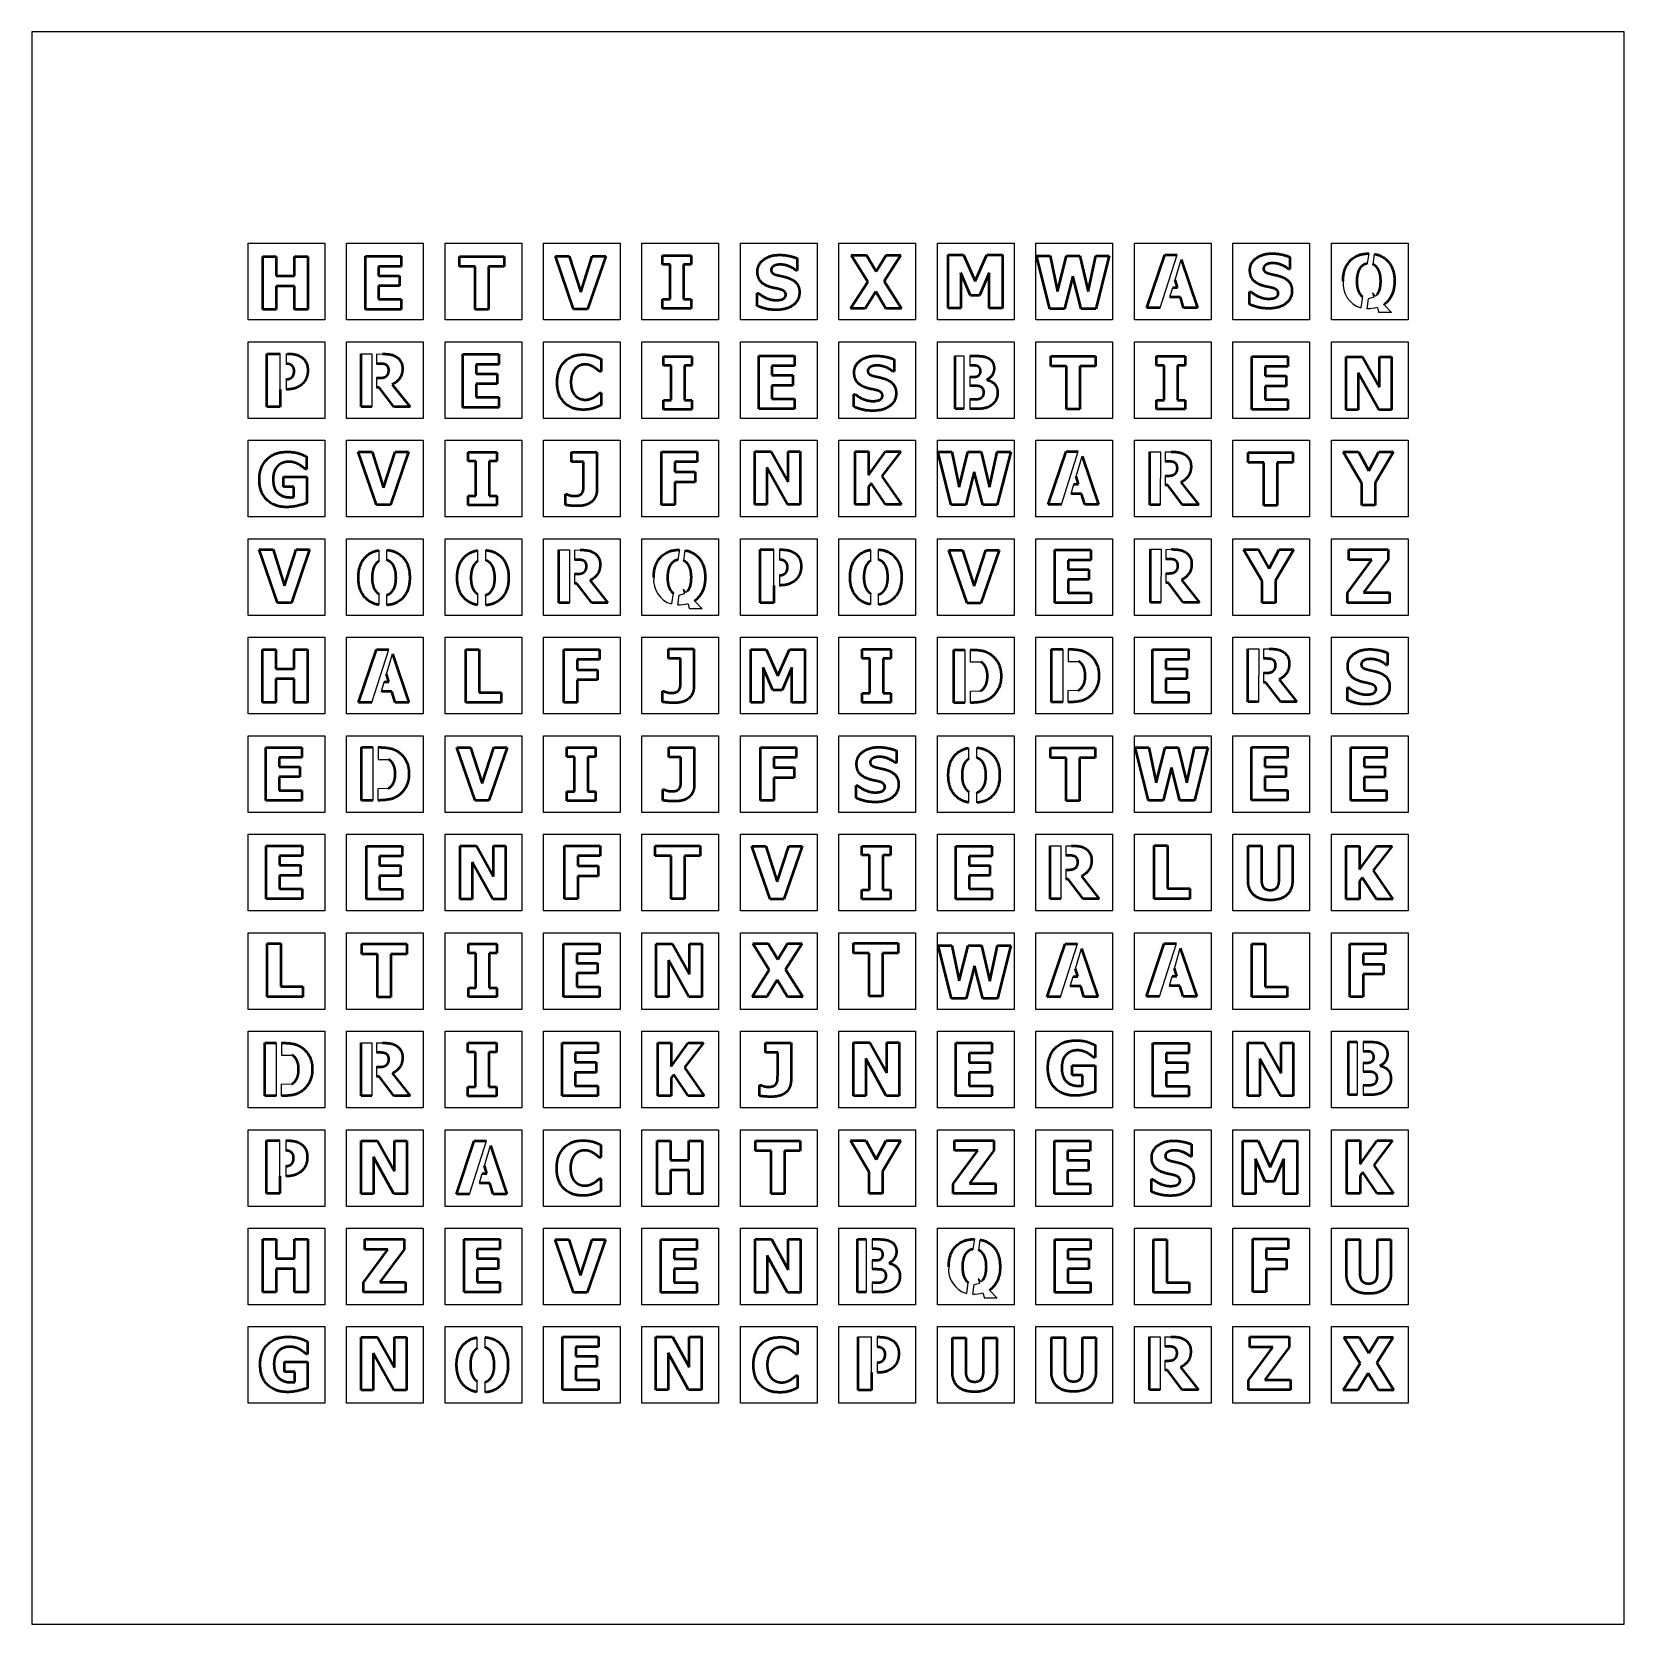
# Model space of a CAD drawing. Header units: millimetres. Extents: x 81 to 351, y 4 to 274.
import ezdxf

# ---------------------------------------------------------------- set-up
doc = ezdxf.new("R2010")
doc.units = ezdxf.units.MM
doc.layers.add('Visible (ANSI)', color=7, linetype='Continuous', lineweight=50)

# ---------------------------------------------------------------- blocks, each defined once
blk = doc.blocks.new('*U10')
blk.add_lwpolyline([(-6.5, 6.5), (6.5, 6.5), (6.5, -6.5), (-6.5, -6.5)], close=True)
blk = doc.blocks.new('*U11')
at = {"color": 0, "linetype": 'ByBlock', "lineweight": -2, "transparency": 16777216}
for p in [(0, 183.7), (16.7, 183.7), (33.4, 183.7), (50.1, 183.7), (66.8, 183.7), (83.5, 183.7), (100.2, 183.7), (116.9, 183.7), (133.6, 183.7), (150.3, 183.7), (167, 183.7), (183.7, 183.7), (0, 167), (16.7, 167), (33.4, 167), (50.1, 167), (66.8, 167), (83.5, 167), (100.2, 167), (116.9, 167), (133.6, 167), (150.3, 167), (167, 167), (183.7, 167), (0, 150.3), (16.7, 150.3), (33.4, 150.3), (50.1, 150.3), (66.8, 150.3), (83.5, 150.3), (100.2, 150.3), (116.9, 150.3), (133.6, 150.3), (150.3, 150.3), (167, 150.3), (183.7, 150.3), (0, 133.6), (16.7, 133.6), (33.4, 133.6), (50.1, 133.6), (66.8, 133.6), (83.5, 133.6), (100.2, 133.6), (116.9, 133.6), (133.6, 133.6), (150.3, 133.6), (167, 133.6), (183.7, 133.6), (0, 116.9), (16.7, 116.9), (33.4, 116.9), (50.1, 116.9), (66.8, 116.9), (83.5, 116.9), (100.2, 116.9), (116.9, 116.9), (133.6, 116.9), (150.3, 116.9), (167, 116.9), (183.7, 116.9), (0, 100.2), (16.7, 100.2), (33.4, 100.2), (50.1, 100.2), (66.8, 100.2), (83.5, 100.2), (100.2, 100.2), (116.9, 100.2), (133.6, 100.2), (150.3, 100.2), (167, 100.2), (183.7, 100.2), (0, 83.5), (16.7, 83.5), (33.4, 83.5), (50.1, 83.5), (66.8, 83.5), (83.5, 83.5), (100.2, 83.5), (116.9, 83.5), (133.6, 83.5), (150.3, 83.5), (167, 83.5), (183.7, 83.5), (0, 66.8), (16.7, 66.8), (33.4, 66.8), (50.1, 66.8), (66.8, 66.8), (83.5, 66.8), (100.2, 66.8), (116.9, 66.8), (133.6, 66.8), (150.3, 66.8), (167, 66.8), (183.7, 66.8), (0, 50.1), (16.7, 50.1), (33.4, 50.1), (50.1, 50.1), (66.8, 50.1), (83.5, 50.1), (100.2, 50.1), (116.9, 50.1), (133.6, 50.1), (150.3, 50.1), (167, 50.1), (183.7, 50.1), (0, 33.4), (16.7, 33.4), (33.4, 33.4), (50.1, 33.4), (66.8, 33.4), (83.5, 33.4), (100.2, 33.4), (116.9, 33.4), (133.6, 33.4), (150.3, 33.4), (167, 33.4), (183.7, 33.4), (0, 16.7), (16.7, 16.7), (33.4, 16.7), (50.1, 16.7), (66.8, 16.7), (83.5, 16.7), (100.2, 16.7), (116.9, 16.7), (133.6, 16.7), (150.3, 16.7), (167, 16.7), (183.7, 16.7), (0, 0), (16.7, 0), (33.4, 0), (50.1, 0), (66.8, 0), (83.5, 0), (100.2, 0), (116.9, 0), (133.6, 0), (150.3, 0), (167, 0), (183.7, 0)]:
    blk.add_blockref('*U10', p, dxfattribs=at)

msp = doc.modelspace()

# ---------------------------------------------------------------- linework, layer by layer
for p, q in [((272.36, 226.77), (275.22, 235.77)), ((274.86, 231.54), (275.87, 234.99)), ((307.7, 236), (307.45, 234.29)), ((307.7, 236), (307.7, 236)), ((307.7, 236), (307.7, 236)), ((308.46, 234.15), (308.69, 235.92)), ((274, 228.61), (274.48, 230.24)), ((272.93, 228.61), (272.94, 228.61)), ((306.63, 228.69), (306.35, 226.82)), ((307.45, 226.65), (307.67, 228.33)), ((308.59, 228.58), (307.67, 228.33)), ((308.35, 229.33), (308.86, 228.79)), ((308.35, 229.33), (308.35, 229.33)), ((308.35, 229.33), (308.59, 228.58)), ((309.13, 229.04), (308.86, 228.79)), ((309.12, 226.92), (309.41, 226.01)), ((310.25, 227.34), (311.54, 226.01)), ((311.54, 226.01), (309.41, 226.01)), ((123.14, 212.97), (123.14, 219.02)), ((124.15, 219.02), (124.15, 217.33)), ((124.15, 219.02), (124.37, 219.02)), ((136.84, 218.98), (138.66, 218.98)), ((138.66, 218.98), (138.64, 209.98)), ((139.47, 218.96), (140.46, 218.98)), ((139.47, 218.96), (139.47, 217.32)), ((237.58, 218.65), (239.07, 218.65)), ((239.07, 218.65), (239.07, 209.65)), ((240.08, 218.65), (240.08, 217)), ((124.15, 214.67), (124.15, 212.97)), ((139.47, 214.9), (139.47, 213.28)), ((240.08, 215.09), (240.08, 213.56)), ((240.08, 211.29), (240.08, 209.65)), ((255.59, 193.44), (258.45, 202.44)), ((258.09, 198.22), (259.1, 201.67)), ((270.56, 202.39), (272.38, 202.39)), ((272.38, 202.39), (272.36, 193.39)), ((273.19, 202.38), (274.18, 202.39)), ((273.19, 202.38), (273.19, 200.74)), ((273.19, 198.32), (273.19, 196.7)), ((256.16, 195.28), (256.17, 195.28)), ((257.23, 195.28), (257.71, 196.91)), ((170.37, 185.75), (172.19, 185.75)), ((172.19, 185.75), (172.16, 176.75)), ((173, 185.73), (173.99, 185.75)), ((173, 185.73), (173, 184.09)), ((190.82, 185.76), (190.56, 184.05)), ((190.82, 185.76), (190.82, 185.76)), ((190.82, 185.76), (190.82, 185.76)), ((191.57, 183.91), (191.8, 185.68)), ((204.53, 185.8), (206.8, 185.8)), ((206.8, 179.74), (206.8, 185.8)), ((207.81, 185.8), (207.81, 184.1)), ((270.67, 185.85), (272.49, 185.85)), ((272.49, 185.85), (272.46, 176.85)), ((273.3, 185.83), (274.28, 185.85)), ((273.3, 185.83), (273.3, 184.19)), ((173, 181.67), (173, 180.05)), ((207.81, 181.44), (207.81, 179.74)), ((273.3, 181.77), (273.3, 180.15)), ((189.74, 178.44), (189.46, 176.58)), ((190.79, 178.09), (191.7, 178.33)), ((191.46, 179.08), (191.97, 178.55)), ((191.46, 179.08), (191.46, 179.08)), ((191.46, 179.08), (191.7, 178.33)), ((192.24, 178.8), (191.97, 178.55)), ((190.56, 176.41), (190.79, 178.09)), ((192.23, 176.67), (192.52, 175.76)), ((194.65, 175.76), (192.52, 175.76)), ((193.37, 177.1), (194.65, 175.76)), ((138.66, 159.88), (141.52, 168.88)), ((141.16, 164.65), (142.17, 168.1)), ((239.22, 168.83), (239.22, 159.83)), ((240.13, 168.83), (240.13, 166.76)), ((255.81, 168.92), (255.81, 159.92)), ((256.72, 168.92), (256.72, 166.85)), ((287.22, 168.97), (289.04, 168.97)), ((289.04, 168.97), (289.01, 159.97)), ((289.85, 168.95), (290.83, 168.97)), ((289.85, 168.95), (289.85, 167.31)), ((240.13, 166.76), (241.96, 166.76)), ((256.72, 166.85), (258.55, 166.85)), ((289.85, 164.89), (289.85, 163.27)), ((140.31, 161.72), (140.78, 163.35)), ((139.23, 161.72), (139.25, 161.72)), ((240.16, 161.82), (241.92, 161.86)), ((240.16, 159.83), (240.16, 161.82)), ((256.74, 161.9), (258.51, 161.95)), ((256.74, 159.92), (256.74, 161.9)), ((138.81, 152.28), (138.81, 143.28)), ((139.72, 152.28), (139.72, 150.21)), ((139.72, 150.21), (141.55, 150.21)), ((139.74, 145.27), (141.51, 145.32)), ((139.74, 143.28), (139.74, 145.27)), ((253.7, 135.59), (255.52, 135.59)), ((255.52, 135.59), (255.49, 126.59)), ((256.33, 135.57), (257.32, 135.59)), ((256.33, 135.57), (256.33, 133.93)), ((256.33, 131.51), (256.33, 129.89)), ((255.46, 109.95), (258.32, 118.95)), ((272.25, 110.01), (275.11, 119.01)), ((257.96, 114.72), (258.97, 118.17)), ((274.75, 114.79), (275.75, 118.24)), ((257.1, 111.78), (257.58, 113.42)), ((273.89, 111.85), (274.37, 113.49)), ((256.03, 111.78), (256.04, 111.78)), ((272.82, 111.85), (272.83, 111.85)), ((122.42, 102.16), (122.42, 93.16)), ((123.33, 102.16), (123.33, 100.09)), ((123.33, 100.09), (125.16, 100.09)), ((136.86, 102.16), (138.67, 102.16)), ((138.67, 102.16), (138.65, 93.16)), ((139.48, 102.15), (140.47, 102.16)), ((139.48, 102.15), (139.48, 100.51)), ((305.76, 102.34), (305.76, 93.34)), ((306.77, 102.34), (306.77, 100.7)), ((139.48, 98.08), (139.48, 96.46)), ((306.77, 98.79), (306.77, 97.25)), ((123.36, 95.15), (125.12, 95.19)), ((123.36, 93.16), (123.36, 95.15)), ((306.77, 94.98), (306.77, 93.34)), ((123.06, 79.55), (123.06, 85.6)), ((124.08, 85.6), (124.08, 83.91)), ((155.25, 76.52), (158.11, 85.52)), ((157.75, 81.3), (158.76, 84.75)), ((124.08, 81.24), (124.08, 79.55)), ((155.82, 78.36), (155.84, 78.36)), ((156.89, 78.36), (157.37, 80)), ((221.02, 68.86), (222.51, 68.86)), ((222.51, 68.86), (222.51, 59.86)), ((223.51, 68.86), (223.51, 67.21)), ((240.83, 68.87), (240.58, 67.15)), ((240.83, 68.87), (240.83, 68.87)), ((240.83, 68.87), (240.83, 68.87)), ((241.58, 67.01), (241.82, 68.78)), ((223.51, 65.3), (223.51, 63.76)), ((241.47, 62.19), (241.99, 61.65)), ((241.47, 62.19), (241.47, 62.19)), ((241.47, 62.19), (241.71, 61.44)), ((223.51, 61.5), (223.51, 59.86)), ((239.75, 61.55), (239.48, 59.68)), ((240.57, 59.52), (240.8, 61.2)), ((240.8, 61.2), (241.71, 61.44)), ((242.25, 61.9), (241.99, 61.65)), ((242.25, 59.78), (242.54, 58.87)), ((243.38, 60.21), (244.67, 58.87)), ((244.67, 58.87), (242.54, 58.87)), ((221.1, 52.29), (223.36, 52.29)), ((223.36, 46.24), (223.36, 52.29)), ((224.37, 52.29), (224.37, 50.6)), ((270.52, 52.33), (272.34, 52.33)), ((272.34, 52.33), (272.31, 43.33)), ((273.15, 52.32), (274.14, 52.33)), ((273.15, 52.32), (273.15, 50.68)), ((224.37, 47.94), (224.37, 46.24)), ((273.15, 48.26), (273.15, 46.64))]:
    msp.add_line(p, q)
msp.add_lwpolyline([(81.01, 3.59), (351.01, 3.59), (351.01, 273.59), (81.01, 273.59)], close=True)
for points in [[(139.83, 185.68), (139.83, 183.82)], [(141.22, 183.99), (141.22, 185.73)], [(156.58, 185.65), (156.58, 183.79)], [(157.97, 183.96), (157.97, 185.7)], [(223.22, 185.76), (223.22, 183.89)], [(224.6, 184.06), (224.6, 185.81)], [(139.83, 178.3), (139.83, 176.44)], [(156.58, 178.28), (156.58, 176.41)], [(223.22, 178.38), (223.22, 176.51)], [(224.6, 176.46), (224.6, 178.21)], [(141.22, 176.39), (141.22, 178.13)], [(157.97, 176.36), (157.97, 178.1)], [(239.86, 152.17), (239.86, 150.31)], [(241.25, 150.48), (241.25, 152.22)], [(239.86, 144.79), (239.86, 142.93)], [(241.25, 142.88), (241.25, 144.62)], [(156.49, 52.19), (156.49, 50.33)], [(157.88, 50.5), (157.88, 52.24)], [(156.49, 44.82), (156.49, 42.95)], [(157.88, 42.9), (157.88, 44.65)]]:
    msp.add_lwpolyline(points)
for centre, radius, start, end in [((307.53, 230.85), 4.2, 173.7034, 253.7445), ((307.21, 233.68), 7.03, 271.9589, 285.7799), ((190.64, 180.61), 4.2, 173.7034, 253.7445), ((190.32, 183.44), 7.03, 271.9589, 285.7799), ((240.65, 63.72), 4.2, 173.7034, 253.7445), ((240.33, 66.55), 7.03, 271.9589, 285.7799)]:
    msp.add_arc(centre, radius, start, end)
at = {"layer": 'Visible (ANSI)'}
for p, q in [((120.2, 226.49), (120.2, 235.49)), ((120.2, 235.49), (122.46, 235.49)), ((122.46, 235.49), (122.46, 232.2)), ((125.53, 232.2), (125.53, 235.49)), ((125.53, 235.49), (127.79, 235.49)), ((127.79, 235.49), (127.79, 226.49)), ((137.57, 226.54), (137.57, 235.54)), ((137.57, 235.54), (143.65, 235.54)), ((143.65, 235.54), (143.65, 233.83)), ((153.5, 233.8), (153.5, 235.51)), ((153.5, 235.51), (161.08, 235.51)), ((161.08, 235.51), (161.08, 233.8)), ((172.87, 226.57), (169.78, 235.57)), ((169.78, 235.57), (172.12, 235.57)), ((172.12, 235.57), (174.08, 229.47)), ((174.08, 229.47), (176.04, 235.57)), ((178.32, 235.57), (175.23, 226.57)), ((176.04, 235.57), (178.32, 235.57)), ((187.95, 234.12), (187.95, 235.69)), ((187.95, 235.69), (192.79, 235.69)), ((192.79, 235.69), (192.79, 234.12)), ((210.81, 235.17), (210.81, 233.11)), ((222.75, 231.23), (219.94, 235.7)), ((219.94, 235.7), (222.55, 235.7)), ((222.55, 235.7), (224.18, 232.98)), ((224.18, 232.98), (225.85, 235.7)), ((228.35, 235.7), (225.53, 231.32)), ((225.85, 235.7), (228.35, 235.7)), ((236.39, 226.76), (236.39, 235.76)), ((236.39, 235.76), (238.99, 235.76)), ((238.99, 235.76), (240.99, 231.32)), ((240.99, 231.32), (242.97, 235.76)), ((242.97, 235.76), (245.58, 235.76)), ((245.58, 235.76), (245.58, 226.76)), ((253.63, 226.6), (251.36, 235.6)), ((251.36, 235.6), (253.7, 235.6)), ((253.7, 235.6), (254.94, 229.57)), ((254.94, 229.57), (256.45, 235.6)), ((256.45, 235.6), (258.69, 235.6)), ((258.69, 235.6), (260.12, 229.56)), ((260.12, 229.56), (261.42, 235.6)), ((261.42, 235.6), (263.71, 235.6)), ((263.71, 235.6), (261.44, 226.6)), ((270.1, 226.77), (273.14, 235.77)), ((273.14, 235.77), (275.22, 235.77)), ((275.87, 234.99), (278.65, 226.77)), ((294.32, 235.4), (294.32, 233.35)), ((143.65, 233.83), (139.82, 233.83)), ((139.82, 233.83), (139.82, 232.24)), ((139.82, 232.24), (143.35, 232.24)), ((143.35, 232.24), (143.35, 230.53)), ((156.16, 233.8), (153.5, 233.8)), ((156.16, 226.51), (156.16, 233.8)), ((161.08, 233.8), (158.42, 233.8)), ((158.42, 233.8), (158.42, 226.51)), ((189.24, 234.12), (187.95, 234.12)), ((189.24, 228.26), (189.24, 234.12)), ((192.79, 234.12), (191.5, 234.12)), ((191.5, 234.12), (191.5, 228.26)), ((210.81, 233.11), (210.62, 233.11)), ((240.15, 228.88), (238.52, 232.73)), ((238.52, 232.73), (238.52, 226.76)), ((243.33, 232.73), (241.7, 228.88)), ((243.33, 226.76), (243.33, 232.73)), ((294.32, 233.35), (294.12, 233.35)), ((122.46, 232.2), (125.53, 232.2)), ((125.53, 230.48), (122.46, 230.48)), ((122.46, 230.48), (122.46, 226.49)), ((125.53, 226.49), (125.53, 230.48)), ((143.35, 230.53), (139.82, 230.53)), ((139.82, 230.53), (139.82, 228.25)), ((219.83, 226.7), (222.75, 231.23)), ((224.1, 229.57), (222.33, 226.7)), ((225.84, 226.7), (224.1, 229.57)), ((225.53, 231.32), (228.45, 226.7)), ((257.51, 232.16), (256.12, 226.6)), ((258.96, 226.6), (257.51, 232.16)), ((274.48, 230.24), (275.26, 230.24)), ((275.26, 230.24), (274.86, 231.54)), ((287.51, 227.38), (287.51, 229.53)), ((287.51, 229.53), (287.71, 229.53)), ((139.82, 228.25), (143.65, 228.25)), ((143.65, 228.25), (143.65, 226.54)), ((187.95, 226.69), (187.95, 228.26)), ((187.95, 228.26), (189.24, 228.26)), ((191.5, 228.26), (192.79, 228.26)), ((192.79, 228.26), (192.79, 226.69)), ((204, 227.14), (204, 229.29)), ((204, 229.29), (204.21, 229.29)), ((241.7, 228.88), (240.15, 228.88)), ((272.94, 228.61), (272.93, 228.61)), ((275.76, 228.61), (274, 228.61)), ((276.32, 226.77), (275.76, 228.61)), ((122.46, 226.49), (120.2, 226.49)), ((127.79, 226.49), (125.53, 226.49)), ((143.65, 226.54), (137.57, 226.54)), ((158.42, 226.51), (156.16, 226.51)), ((175.23, 226.57), (172.87, 226.57)), ((192.79, 226.69), (187.95, 226.69)), ((222.33, 226.7), (219.83, 226.7)), ((228.45, 226.7), (225.84, 226.7)), ((238.52, 226.76), (236.39, 226.76)), ((245.58, 226.76), (243.33, 226.76)), ((256.12, 226.6), (253.63, 226.6)), ((261.44, 226.6), (258.96, 226.6)), ((272.36, 226.77), (270.1, 226.77)), ((278.65, 226.77), (276.32, 226.77)), ((120.88, 210.02), (120.88, 219.02)), ((120.88, 219.02), (123.14, 219.02)), ((136.84, 209.98), (136.84, 218.98)), ((154.1, 209.92), (154.1, 218.92)), ((154.1, 218.92), (160.19, 218.92)), ((160.19, 218.92), (160.19, 217.21)), ((139.85, 217.32), (139.47, 217.32)), ((160.19, 217.21), (156.35, 217.21)), ((156.35, 217.21), (156.35, 215.62)), ((177.54, 218.12), (177.54, 215.98)), ((188.11, 218.57), (192.95, 218.57)), ((188.11, 217), (188.11, 218.57)), ((189.4, 217), (188.11, 217)), ((189.4, 211.13), (189.4, 217)), ((192.95, 217), (191.66, 217)), ((191.66, 217), (191.66, 211.13)), ((192.95, 218.57), (192.95, 217)), ((204.26, 209.66), (204.26, 218.66)), ((204.26, 218.66), (210.35, 218.66)), ((210.35, 216.94), (206.51, 216.94)), ((206.51, 216.94), (206.51, 215.36)), ((210.35, 218.66), (210.35, 216.94)), ((227.21, 218.05), (227.21, 216)), ((237.58, 209.65), (237.58, 218.65)), ((240.08, 218.65), (240.75, 218.65)), ((253.78, 216.9), (253.78, 218.62)), ((253.78, 218.62), (261.37, 218.62)), ((256.44, 216.9), (253.78, 216.9)), ((256.44, 209.62), (256.44, 216.9)), ((261.37, 216.9), (258.71, 216.9)), ((258.71, 216.9), (258.71, 209.62)), ((261.37, 218.62), (261.37, 216.9)), ((271.71, 218.59), (276.55, 218.59)), ((271.71, 217.02), (271.71, 218.59)), ((273, 217.02), (271.71, 217.02)), ((273, 211.16), (273, 217.02)), ((276.55, 217.02), (275.26, 217.02)), ((275.26, 217.02), (275.26, 211.16)), ((276.55, 218.59), (276.55, 217.02)), ((287.9, 209.55), (287.9, 218.55)), ((287.9, 218.55), (293.98, 218.55)), ((293.98, 216.83), (290.15, 216.83)), ((290.15, 216.83), (290.15, 215.25)), ((293.98, 218.55), (293.98, 216.83)), ((303.86, 218.49), (306.63, 218.49)), ((303.86, 209.49), (303.86, 218.49)), ((306.63, 218.49), (309.5, 213.33)), ((309.5, 213.33), (309.5, 218.49)), ((309.5, 218.49), (311.57, 218.49)), ((311.57, 218.49), (311.57, 209.49)), ((139.47, 214.9), (139.74, 214.9)), ((142.13, 213.81), (145.16, 209.98)), ((156.35, 215.62), (159.89, 215.62)), ((159.89, 213.91), (156.35, 213.91)), ((156.35, 213.91), (156.35, 211.63)), ((159.89, 215.62), (159.89, 213.91)), ((177.54, 215.98), (177.32, 215.98)), ((206.51, 215.36), (210.05, 215.36)), ((210.05, 213.65), (206.51, 213.65)), ((206.51, 213.65), (206.51, 211.37)), ((210.05, 215.36), (210.05, 213.65)), ((227.21, 216), (227.01, 216)), ((240.08, 215.09), (240.11, 215.09)), ((240.24, 213.56), (240.08, 213.56)), ((242.93, 214.63), (242.93, 214.58)), ((290.15, 215.25), (293.68, 215.25)), ((293.68, 213.54), (290.15, 213.54)), ((290.15, 213.54), (290.15, 211.26)), ((293.68, 215.25), (293.68, 213.54)), ((309.39, 209.49), (305.92, 215.76)), ((305.92, 215.76), (305.92, 209.49)), ((123.14, 212.97), (123.14, 210.02)), ((124.32, 212.97), (124.15, 212.97)), ((139.91, 213.28), (139.47, 213.28)), ((142.41, 209.98), (139.91, 213.28)), ((156.35, 211.63), (160.19, 211.63)), ((160.19, 211.63), (160.19, 209.92)), ((177.34, 212.41), (177.54, 212.41)), ((177.54, 212.41), (177.54, 210.3)), ((188.11, 209.57), (188.11, 211.13)), ((188.11, 211.13), (189.4, 211.13)), ((191.66, 211.13), (192.95, 211.13)), ((192.95, 211.13), (192.95, 209.57)), ((206.51, 211.37), (210.35, 211.37)), ((210.35, 211.37), (210.35, 209.66)), ((220.4, 210.03), (220.4, 212.17)), ((220.4, 212.17), (220.6, 212.17)), ((271.71, 209.59), (271.71, 211.16)), ((271.71, 211.16), (273, 211.16)), ((275.26, 211.16), (276.55, 211.16)), ((276.55, 211.16), (276.55, 209.59)), ((290.15, 211.26), (293.98, 211.26)), ((293.98, 211.26), (293.98, 209.55)), ((123.14, 210.02), (120.88, 210.02)), ((138.64, 209.98), (136.84, 209.98)), ((145.16, 209.98), (142.41, 209.98)), ((160.19, 209.92), (154.1, 209.92)), ((192.95, 209.57), (188.11, 209.57)), ((210.35, 209.66), (204.26, 209.66)), ((239.07, 209.65), (237.58, 209.65)), ((241.18, 209.65), (240.08, 209.65)), ((258.71, 209.62), (256.44, 209.62)), ((276.55, 209.59), (271.71, 209.59)), ((293.98, 209.55), (287.9, 209.55)), ((305.92, 209.49), (303.86, 209.49)), ((311.57, 209.49), (309.39, 209.49)), ((127.59, 201.58), (127.59, 199.46)), ((136.35, 202.39), (138.69, 202.39)), ((139.44, 193.39), (136.35, 202.39)), ((138.69, 202.39), (140.65, 196.29)), ((140.65, 196.29), (142.61, 202.39)), ((144.89, 202.39), (141.8, 193.39)), ((142.61, 202.39), (144.89, 202.39)), ((155.02, 202.34), (159.86, 202.34)), ((155.02, 200.77), (155.02, 202.34)), ((156.31, 200.77), (155.02, 200.77)), ((156.31, 194.91), (156.31, 200.77)), ((159.86, 200.77), (158.57, 200.77)), ((158.57, 200.77), (158.57, 194.91)), ((159.86, 202.34), (159.86, 200.77)), ((172.52, 200.71), (172.52, 202.34)), ((172.52, 202.34), (176.83, 202.34)), ((174.57, 200.71), (172.52, 200.71)), ((174.57, 197.1), (174.57, 200.71)), ((176.83, 202.34), (176.83, 195.98)), ((187.78, 193.37), (187.78, 202.37)), ((187.78, 202.37), (193.81, 202.37)), ((193.81, 200.66), (190.03, 200.66)), ((190.03, 200.66), (190.03, 198.96)), ((193.81, 202.37), (193.81, 200.66)), ((203.58, 202.46), (206.35, 202.46)), ((203.58, 193.46), (203.58, 202.46)), ((206.35, 202.46), (209.23, 197.31)), ((209.23, 197.31), (209.23, 202.46)), ((209.23, 202.46), (211.29, 202.46)), ((211.29, 202.46), (211.29, 193.46)), ((220.6, 202.43), (222.86, 202.43)), ((220.6, 193.43), (220.6, 202.43)), ((222.86, 202.43), (222.86, 198.41)), ((222.86, 198.41), (225.75, 202.43)), ((228.35, 202.43), (225.14, 198.25)), ((225.75, 202.43), (228.35, 202.43)), ((234.64, 202.4), (236.99, 202.4)), ((236.92, 193.4), (234.64, 202.4)), ((236.99, 202.4), (238.23, 196.38)), ((238.23, 196.38), (239.73, 202.4)), ((239.73, 202.4), (241.98, 202.4)), ((241.98, 202.4), (243.41, 196.37)), ((243.41, 196.37), (244.71, 202.4)), ((244.71, 202.4), (247, 202.4)), ((247, 202.4), (244.72, 193.4)), ((253.33, 193.44), (256.37, 202.44)), ((256.37, 202.44), (258.45, 202.44)), ((259.1, 201.67), (261.88, 193.44)), ((270.56, 193.39), (270.56, 202.39)), ((273.57, 200.74), (273.19, 200.74)), ((287.25, 200.55), (287.25, 202.26)), ((287.25, 202.26), (294.84, 202.26)), ((289.91, 200.55), (287.25, 200.55)), ((289.91, 193.26), (289.91, 200.55)), ((294.84, 200.55), (292.17, 200.55)), ((292.17, 200.55), (292.17, 193.26)), ((294.84, 202.26), (294.84, 200.55)), ((306.52, 197.01), (303.37, 202.36)), ((303.37, 202.36), (305.94, 202.36)), ((305.94, 202.36), (307.7, 199.15)), ((307.7, 199.15), (309.4, 202.36)), ((311.89, 202.36), (308.79, 197.12)), ((309.4, 202.36), (311.89, 202.36)), ((123.7, 196.46), (123.7, 198.14)), ((123.7, 198.14), (127.63, 198.14)), ((127.59, 199.46), (127.39, 199.46)), ((127.63, 198.14), (127.63, 193.71)), ((190.03, 198.96), (193.51, 198.96)), ((190.03, 197.24), (190.03, 193.37)), ((193.51, 197.24), (190.03, 197.24)), ((193.51, 198.96), (193.51, 197.24)), ((209.12, 193.46), (205.65, 199.73)), ((205.65, 199.73), (205.65, 193.46)), ((225.14, 198.25), (228.48, 193.43)), ((240.8, 198.97), (239.41, 193.4)), ((242.24, 193.4), (240.8, 198.97)), ((258.49, 196.91), (258.09, 198.22)), ((273.19, 198.32), (273.46, 198.32)), ((275.85, 197.22), (278.88, 193.39)), ((308.79, 197.12), (308.79, 193.36)), ((125.44, 196.46), (123.7, 196.46)), ((125.44, 194.68), (125.44, 196.46)), ((155.02, 193.34), (155.02, 194.91)), ((155.02, 194.91), (156.31, 194.91)), ((158.57, 194.91), (159.86, 194.91)), ((159.86, 194.91), (159.86, 193.34)), ((171.5, 193.38), (171.5, 195.2)), ((171.5, 195.2), (171.7, 195.2)), ((223.31, 197.09), (222.86, 196.47)), ((222.86, 196.47), (222.86, 193.43)), ((225.75, 193.43), (223.31, 197.09)), ((256.17, 195.28), (256.16, 195.28)), ((258.99, 195.28), (257.23, 195.28)), ((257.71, 196.91), (258.49, 196.91)), ((259.55, 193.44), (258.99, 195.28)), ((273.63, 196.7), (273.19, 196.7)), ((276.13, 193.39), (273.63, 196.7)), ((306.52, 193.36), (306.52, 197.01)), ((141.8, 193.39), (139.44, 193.39)), ((159.86, 193.34), (155.02, 193.34)), ((190.03, 193.37), (187.78, 193.37)), ((205.65, 193.46), (203.58, 193.46)), ((211.29, 193.46), (209.12, 193.46)), ((222.86, 193.43), (220.6, 193.43)), ((228.48, 193.43), (225.75, 193.43)), ((239.41, 193.4), (236.92, 193.4)), ((244.72, 193.4), (242.24, 193.4)), ((255.59, 193.44), (253.33, 193.44)), ((261.88, 193.44), (259.55, 193.44)), ((272.36, 193.39), (270.56, 193.39)), ((278.88, 193.39), (276.13, 193.39)), ((292.17, 193.26), (289.91, 193.26)), ((308.79, 193.36), (306.52, 193.36)), ((119.57, 185.79), (121.91, 185.79)), ((122.66, 176.79), (119.57, 185.79)), ((121.91, 185.79), (123.87, 179.68)), ((123.87, 179.68), (125.83, 185.79)), ((128.11, 185.79), (125.02, 176.79)), ((125.83, 185.79), (128.11, 185.79)), ((170.37, 176.75), (170.37, 185.75)), ((173.38, 184.09), (173, 184.09)), ((204.53, 176.8), (204.53, 185.8)), ((204.53, 185.8), (206.8, 185.8)), ((207.81, 185.8), (208.03, 185.8)), ((236.49, 185.72), (238.83, 185.72)), ((239.59, 176.72), (236.49, 185.72)), ((238.83, 185.72), (240.8, 179.62)), ((240.8, 179.62), (242.75, 185.72)), ((245.03, 185.72), (241.94, 176.72)), ((242.75, 185.72), (245.03, 185.72)), ((254.47, 176.75), (254.47, 185.75)), ((254.47, 185.75), (260.56, 185.75)), ((260.56, 184.03), (256.72, 184.03)), ((256.72, 184.03), (256.72, 182.45)), ((260.56, 185.75), (260.56, 184.03)), ((270.67, 176.85), (270.67, 185.85)), ((273.67, 184.19), (273.3, 184.19)), ((289.62, 180.43), (286.46, 185.79)), ((286.46, 185.79), (289.03, 185.79)), ((289.03, 185.79), (290.79, 182.58)), ((290.79, 182.58), (292.49, 185.79)), ((294.98, 185.79), (291.88, 180.54)), ((292.49, 185.79), (294.98, 185.79)), ((304.09, 178.48), (308.24, 184.08)), ((304.31, 185.79), (310.98, 185.79)), ((304.31, 184.08), (304.31, 185.79)), ((308.24, 184.08), (304.31, 184.08)), ((310.98, 184.08), (306.84, 178.51)), ((310.98, 185.79), (310.98, 184.08)), ((173, 181.67), (173.27, 181.67)), ((256.72, 182.45), (260.26, 182.45)), ((260.26, 182.45), (260.26, 180.74)), ((273.3, 181.77), (273.56, 181.77)), ((173.44, 180.05), (173, 180.05)), ((175.94, 176.75), (173.44, 180.05)), ((175.66, 180.58), (178.69, 176.75)), ((206.8, 179.74), (206.8, 176.8)), ((207.98, 179.74), (207.81, 179.74)), ((260.26, 180.74), (256.72, 180.74)), ((256.72, 180.74), (256.72, 178.46)), ((256.72, 178.46), (260.56, 178.46)), ((260.56, 178.46), (260.56, 176.75)), ((273.73, 180.15), (273.3, 180.15)), ((276.23, 176.85), (273.73, 180.15)), ((275.95, 180.67), (278.98, 176.85)), ((289.62, 176.79), (289.62, 180.43)), ((291.88, 180.54), (291.88, 176.79)), ((304.09, 176.79), (304.09, 178.48)), ((306.84, 178.51), (311.22, 178.51)), ((311.22, 178.51), (311.22, 176.79)), ((125.02, 176.79), (122.66, 176.79)), ((172.16, 176.75), (170.37, 176.75)), ((178.69, 176.75), (175.94, 176.75)), ((206.8, 176.8), (204.53, 176.8)), ((241.94, 176.72), (239.59, 176.72)), ((260.56, 176.75), (254.47, 176.75)), ((272.46, 176.85), (270.67, 176.85)), ((278.98, 176.85), (276.23, 176.85)), ((291.88, 176.79), (289.62, 176.79)), ((311.22, 176.79), (304.09, 176.79)), ((120.15, 168.87), (122.41, 168.87)), ((120.15, 159.87), (120.15, 168.87)), ((122.41, 168.87), (122.41, 165.57)), ((125.48, 165.57), (125.48, 168.87)), ((125.48, 168.87), (127.74, 168.87)), ((127.74, 168.87), (127.74, 159.87)), ((136.4, 159.88), (139.45, 168.88)), ((139.45, 168.88), (141.52, 168.88)), ((142.17, 168.1), (144.95, 159.88)), ((154.59, 159.86), (154.59, 168.86)), ((154.59, 168.86), (156.85, 168.86)), ((156.85, 168.86), (156.85, 161.58)), ((171.23, 159.85), (171.23, 168.85)), ((171.23, 168.85), (177.25, 168.85)), ((177.25, 168.85), (177.25, 167.14)), ((188.95, 167.31), (188.95, 168.95)), ((188.95, 168.95), (193.27, 168.95)), ((193.27, 168.95), (193.27, 162.59)), ((202.91, 159.85), (202.91, 168.85)), ((202.91, 168.85), (205.52, 168.85)), ((205.52, 168.85), (207.52, 164.41)), ((207.52, 164.41), (209.5, 168.85)), ((209.5, 168.85), (212.1, 168.85)), ((212.1, 168.85), (212.1, 159.85)), ((221.81, 168.9), (226.66, 168.9)), ((221.81, 167.33), (221.81, 168.9)), ((226.66, 168.9), (226.66, 167.33)), ((237.34, 159.83), (237.34, 168.83)), ((237.34, 168.83), (239.22, 168.83)), ((253.93, 159.92), (253.93, 168.92)), ((253.93, 168.92), (255.81, 168.92)), ((271.06, 159.88), (271.06, 168.88)), ((271.06, 168.88), (277.14, 168.88)), ((277.14, 168.88), (277.14, 167.17)), ((287.22, 159.97), (287.22, 168.97)), ((310.89, 168.29), (310.89, 166.23)), ((122.41, 165.57), (125.48, 165.57)), ((177.25, 167.14), (173.48, 167.14)), ((173.48, 167.14), (173.48, 165.44)), ((173.48, 165.44), (176.95, 165.44)), ((176.95, 165.44), (176.95, 163.73)), ((191.01, 167.31), (188.95, 167.31)), ((191.01, 163.7), (191.01, 167.31)), ((206.68, 161.96), (205.04, 165.81)), ((205.04, 165.81), (205.04, 159.85)), ((209.86, 165.81), (208.22, 161.96)), ((209.86, 159.85), (209.86, 165.81)), ((223.1, 167.33), (221.81, 167.33)), ((223.1, 161.47), (223.1, 167.33)), ((226.66, 167.33), (225.36, 167.33)), ((225.36, 167.33), (225.36, 161.47)), ((277.14, 167.17), (273.31, 167.17)), ((273.31, 167.17), (273.31, 165.59)), ((273.31, 165.59), (276.85, 165.59)), ((276.85, 165.59), (276.85, 163.87)), ((290.22, 167.31), (289.85, 167.31)), ((289.85, 164.89), (290.11, 164.89)), ((310.89, 166.23), (310.7, 166.23)), ((125.48, 163.86), (122.41, 163.86)), ((122.41, 163.86), (122.41, 159.87)), ((125.48, 159.87), (125.48, 163.86)), ((140.78, 163.35), (141.57, 163.35)), ((141.57, 163.35), (141.16, 164.65)), ((173.48, 163.73), (173.48, 159.85)), ((176.95, 163.73), (173.48, 163.73)), ((276.85, 163.87), (273.31, 163.87)), ((273.31, 163.87), (273.31, 161.6)), ((290.28, 163.27), (289.85, 163.27)), ((292.78, 159.97), (290.28, 163.27)), ((292.51, 163.79), (295.53, 159.97)), ((304.08, 160.27), (304.08, 162.41)), ((304.08, 162.41), (304.28, 162.41)), ((122.41, 159.87), (120.15, 159.87)), ((127.74, 159.87), (125.48, 159.87)), ((138.66, 159.88), (136.4, 159.88)), ((139.25, 161.72), (139.23, 161.72)), ((142.06, 161.72), (140.31, 161.72)), ((142.63, 159.88), (142.06, 161.72)), ((144.95, 159.88), (142.63, 159.88)), ((160.59, 159.86), (154.59, 159.86)), ((156.85, 161.58), (160.59, 161.58)), ((160.59, 161.58), (160.59, 159.86)), ((173.48, 159.85), (171.23, 159.85)), ((187.93, 159.98), (187.93, 161.81)), ((187.93, 161.81), (188.13, 161.81)), ((205.04, 159.85), (202.91, 159.85)), ((208.22, 161.96), (206.68, 161.96)), ((212.1, 159.85), (209.86, 159.85)), ((221.81, 159.9), (221.81, 161.47)), ((221.81, 161.47), (223.1, 161.47)), ((226.66, 159.9), (221.81, 159.9)), ((225.36, 161.47), (226.66, 161.47)), ((226.66, 161.47), (226.66, 159.9)), ((239.22, 159.83), (237.34, 159.83)), ((255.81, 159.92), (253.93, 159.92)), ((277.14, 159.88), (271.06, 159.88)), ((273.31, 161.6), (277.14, 161.6)), ((277.14, 161.6), (277.14, 159.88)), ((289.01, 159.97), (287.22, 159.97)), ((295.53, 159.97), (292.78, 159.97)), ((120.7, 143.26), (120.7, 152.26)), ((120.7, 152.26), (126.78, 152.26)), ((126.78, 152.26), (126.78, 150.54)), ((136.93, 143.28), (136.93, 152.28)), ((136.93, 152.28), (138.81, 152.28)), ((153.07, 152.23), (155.41, 152.23)), ((156.16, 143.23), (153.07, 152.23)), ((155.41, 152.23), (157.37, 146.13)), ((157.37, 146.13), (159.33, 152.23)), ((161.61, 152.23), (158.52, 143.23)), ((159.33, 152.23), (161.61, 152.23)), ((171.75, 152.22), (176.59, 152.22)), ((171.75, 150.65), (171.75, 152.22)), ((176.59, 152.22), (176.59, 150.65)), ((189.02, 150.63), (189.02, 152.26)), ((189.02, 152.26), (193.34, 152.26)), ((193.34, 152.26), (193.34, 145.9)), ((204.56, 143.25), (204.56, 152.25)), ((204.56, 152.25), (210.59, 152.25)), ((210.59, 152.25), (210.59, 150.53)), ((227.62, 151.7), (227.62, 149.64)), ((253.76, 150.49), (253.76, 152.2)), ((253.76, 152.2), (261.34, 152.2)), ((261.34, 152.2), (261.34, 150.49)), ((268.07, 152.27), (270.42, 152.27)), ((270.35, 143.27), (268.07, 152.27)), ((270.42, 152.27), (271.66, 146.25)), ((271.66, 146.25), (273.16, 152.27)), ((273.16, 152.27), (275.41, 152.27)), ((275.41, 152.27), (276.84, 146.24)), ((276.84, 146.24), (278.14, 152.27)), ((278.14, 152.27), (280.43, 152.27)), ((280.43, 152.27), (278.15, 143.27)), ((287.83, 143.29), (287.83, 152.29)), ((287.83, 152.29), (293.92, 152.29)), ((293.92, 152.29), (293.92, 150.57)), ((304.65, 143.24), (304.65, 152.24)), ((304.65, 152.24), (310.73, 152.24)), ((310.73, 152.24), (310.73, 150.52)), ((126.78, 150.54), (122.95, 150.54)), ((122.95, 150.54), (122.95, 148.96)), ((122.95, 148.96), (126.48, 148.96)), ((126.48, 148.96), (126.48, 147.25)), ((173.04, 150.65), (171.75, 150.65)), ((173.04, 144.79), (173.04, 150.65)), ((176.59, 150.65), (175.3, 150.65)), ((175.3, 150.65), (175.3, 144.79)), ((191.08, 150.63), (189.02, 150.63)), ((191.08, 147.02), (191.08, 150.63)), ((210.59, 150.53), (206.81, 150.53)), ((206.81, 150.53), (206.81, 148.83)), ((206.81, 148.83), (210.29, 148.83)), ((210.29, 148.83), (210.29, 147.12)), ((227.62, 149.64), (227.42, 149.64)), ((256.42, 150.49), (253.76, 150.49)), ((256.42, 143.2), (256.42, 150.49)), ((261.34, 150.49), (258.68, 150.49)), ((258.68, 150.49), (258.68, 143.2)), ((274.23, 148.84), (272.83, 143.27)), ((275.67, 143.27), (274.23, 148.84)), ((293.92, 150.57), (290.08, 150.57)), ((290.08, 150.57), (290.08, 148.99)), ((290.08, 148.99), (293.62, 148.99)), ((293.62, 148.99), (293.62, 147.28)), ((310.73, 150.52), (306.9, 150.52)), ((306.9, 150.52), (306.9, 148.94)), ((306.9, 148.94), (310.44, 148.94)), ((310.44, 148.94), (310.44, 147.23)), ((126.48, 147.25), (122.95, 147.25)), ((122.95, 147.25), (122.95, 144.97)), ((206.81, 147.12), (206.81, 143.25)), ((210.29, 147.12), (206.81, 147.12)), ((220.81, 143.67), (220.81, 145.82)), ((220.81, 145.82), (221.01, 145.82)), ((293.62, 147.28), (290.08, 147.28)), ((290.08, 147.28), (290.08, 145)), ((310.44, 147.23), (306.9, 147.23)), ((306.9, 147.23), (306.9, 144.95)), ((126.78, 143.26), (120.7, 143.26)), ((122.95, 144.97), (126.78, 144.97)), ((126.78, 144.97), (126.78, 143.26)), ((138.81, 143.28), (136.93, 143.28)), ((158.52, 143.23), (156.16, 143.23)), ((171.75, 143.22), (171.75, 144.79)), ((171.75, 144.79), (173.04, 144.79)), ((176.59, 143.22), (171.75, 143.22)), ((175.3, 144.79), (176.59, 144.79)), ((176.59, 144.79), (176.59, 143.22)), ((188, 143.3), (188, 145.12)), ((188, 145.12), (188.21, 145.12)), ((206.81, 143.25), (204.56, 143.25)), ((258.68, 143.2), (256.42, 143.2)), ((272.83, 143.27), (270.35, 143.27)), ((278.15, 143.27), (275.67, 143.27)), ((293.92, 143.29), (287.83, 143.29)), ((290.08, 145), (293.92, 145)), ((293.92, 145), (293.92, 143.29)), ((310.73, 143.24), (304.65, 143.24)), ((306.9, 144.95), (310.73, 144.95)), ((310.73, 144.95), (310.73, 143.24)), ((120.77, 126.56), (120.77, 135.56)), ((120.77, 135.56), (126.86, 135.56)), ((126.86, 135.56), (126.86, 133.85)), ((137.73, 126.52), (137.73, 135.52)), ((137.73, 135.52), (143.82, 135.52)), ((143.82, 135.52), (143.82, 133.81)), ((153.63, 135.55), (156.4, 135.55)), ((153.63, 126.55), (153.63, 135.55)), ((156.4, 135.55), (159.27, 130.39)), ((159.27, 130.39), (159.27, 135.55)), ((159.27, 135.55), (161.33, 135.55)), ((161.33, 135.55), (161.33, 126.55)), ((171.33, 126.56), (171.33, 135.56)), ((171.33, 135.56), (177.36, 135.56)), ((177.36, 135.56), (177.36, 133.85)), ((186.73, 133.86), (186.73, 135.57)), ((186.73, 135.57), (194.32, 135.57)), ((194.32, 135.57), (194.32, 133.86)), ((203.1, 135.54), (205.45, 135.54)), ((206.2, 126.54), (203.1, 135.54)), ((205.45, 135.54), (207.41, 129.44)), ((207.41, 129.44), (209.36, 135.54)), ((211.65, 135.54), (208.55, 126.54)), ((209.36, 135.54), (211.65, 135.54)), ((221.76, 135.54), (226.6, 135.54)), ((221.76, 133.97), (221.76, 135.54)), ((226.6, 135.54), (226.6, 133.97)), ((237.69, 126.53), (237.69, 135.53)), ((237.69, 135.53), (243.77, 135.53)), ((243.77, 135.53), (243.77, 133.82)), ((253.7, 126.59), (253.7, 135.59)), ((271.34, 126.6), (271.34, 135.6)), ((271.34, 135.6), (273.6, 135.6)), ((273.6, 135.6), (273.6, 128.31)), ((287.23, 129.8), (287.23, 135.55)), ((287.23, 135.55), (289.5, 135.55)), ((289.5, 135.55), (289.5, 129.93)), ((292.51, 129.93), (292.51, 135.55)), ((292.51, 135.55), (294.78, 135.55)), ((294.78, 135.55), (294.78, 129.81)), ((303.89, 135.54), (306.15, 135.54)), ((303.89, 126.54), (303.89, 135.54)), ((306.15, 135.54), (306.15, 131.53)), ((306.15, 131.53), (309.04, 135.54)), ((311.65, 135.54), (308.44, 131.37)), ((309.04, 135.54), (311.65, 135.54)), ((126.86, 133.85), (123.02, 133.85)), ((123.02, 133.85), (123.02, 132.27)), ((143.82, 133.81), (139.98, 133.81)), ((139.98, 133.81), (139.98, 132.22)), ((159.16, 126.55), (155.69, 132.82)), ((155.69, 132.82), (155.69, 126.55)), ((177.36, 133.85), (173.58, 133.85)), ((173.58, 133.85), (173.58, 132.15)), ((189.4, 133.86), (186.73, 133.86)), ((189.4, 126.57), (189.4, 133.86)), ((194.32, 133.86), (191.66, 133.86)), ((191.66, 133.86), (191.66, 126.57)), ((223.05, 133.97), (221.76, 133.97)), ((223.05, 128.11), (223.05, 133.97)), ((226.6, 133.97), (225.31, 133.97)), ((225.31, 133.97), (225.31, 128.11)), ((243.77, 133.82), (239.94, 133.82)), ((239.94, 133.82), (239.94, 132.24)), ((256.7, 133.93), (256.33, 133.93)), ((123.02, 132.27), (126.56, 132.27)), ((126.56, 130.55), (123.02, 130.55)), ((123.02, 130.55), (123.02, 128.28)), ((126.56, 132.27), (126.56, 130.55)), ((139.98, 132.22), (143.52, 132.22)), ((143.52, 130.51), (139.98, 130.51)), ((139.98, 130.51), (139.98, 128.24)), ((143.52, 132.22), (143.52, 130.51)), ((173.58, 132.15), (177.06, 132.15)), ((173.58, 130.43), (173.58, 126.56)), ((177.06, 130.43), (173.58, 130.43)), ((177.06, 132.15), (177.06, 130.43)), ((239.94, 132.24), (243.47, 132.24)), ((243.47, 130.52), (239.94, 130.52)), ((239.94, 130.52), (239.94, 128.25)), ((243.47, 132.24), (243.47, 130.52)), ((256.33, 131.51), (256.59, 131.51)), ((256.76, 129.89), (256.33, 129.89)), ((259.26, 126.59), (256.76, 129.89)), ((258.99, 130.42), (262.01, 126.59)), ((306.6, 130.2), (306.15, 129.59)), ((309.04, 126.54), (306.6, 130.2)), ((308.44, 131.37), (311.78, 126.54)), ((123.02, 128.28), (126.86, 128.28)), ((126.86, 128.28), (126.86, 126.56)), ((139.98, 128.24), (143.82, 128.24)), ((143.82, 128.24), (143.82, 126.52)), ((221.76, 126.54), (221.76, 128.11)), ((221.76, 128.11), (223.05, 128.11)), ((225.31, 128.11), (226.6, 128.11)), ((226.6, 128.11), (226.6, 126.54)), ((239.94, 128.25), (243.77, 128.25)), ((243.77, 128.25), (243.77, 126.53)), ((273.6, 128.31), (277.34, 128.31)), ((277.34, 128.31), (277.34, 126.6)), ((306.15, 129.59), (306.15, 126.54)), ((126.86, 126.56), (120.77, 126.56)), ((143.82, 126.52), (137.73, 126.52)), ((155.69, 126.55), (153.63, 126.55)), ((161.33, 126.55), (159.16, 126.55)), ((173.58, 126.56), (171.33, 126.56)), ((191.66, 126.57), (189.4, 126.57)), ((208.55, 126.54), (206.2, 126.54)), ((226.6, 126.54), (221.76, 126.54)), ((243.77, 126.53), (237.69, 126.53)), ((255.49, 126.59), (253.7, 126.59)), ((262.01, 126.59), (259.26, 126.59)), ((277.34, 126.6), (271.34, 126.6)), ((306.15, 126.54), (303.89, 126.54)), ((311.78, 126.54), (309.04, 126.54)), ((120.94, 109.98), (120.94, 118.98)), ((120.94, 118.98), (123.21, 118.98)), ((123.21, 118.98), (123.21, 111.7)), ((136.99, 117.22), (136.99, 118.93)), ((136.99, 118.93), (144.57, 118.93)), ((144.57, 118.93), (144.57, 117.22)), ((155.03, 118.95), (159.87, 118.95)), ((155.03, 117.38), (155.03, 118.95)), ((159.87, 118.95), (159.87, 117.38)), ((171.16, 109.96), (171.16, 118.96)), ((171.16, 118.96), (177.24, 118.96)), ((177.24, 118.96), (177.24, 117.25)), ((186.9, 118.94), (189.67, 118.94)), ((186.9, 109.94), (186.9, 118.94)), ((189.67, 118.94), (192.54, 113.78)), ((192.54, 113.78), (192.54, 118.94)), ((192.54, 118.94), (194.6, 118.94)), ((194.6, 118.94), (194.6, 109.94)), ((203.24, 118.99), (205.85, 118.99)), ((206.05, 114.52), (203.24, 118.99)), ((205.85, 118.99), (207.48, 116.27)), ((207.48, 116.27), (209.15, 118.99)), ((211.65, 118.99), (208.83, 114.62)), ((209.15, 118.99), (211.65, 118.99)), ((220.33, 117.36), (220.33, 119.07)), ((220.33, 119.07), (227.91, 119.07)), ((227.91, 119.07), (227.91, 117.36)), ((253.2, 109.95), (256.24, 118.95)), ((256.24, 118.95), (258.32, 118.95)), ((269.99, 110.01), (273.03, 119.01)), ((273.03, 119.01), (275.11, 119.01)), ((287.89, 109.94), (287.89, 118.94)), ((287.89, 118.94), (290.15, 118.94)), ((290.15, 118.94), (290.15, 111.65)), ((304.48, 109.94), (304.48, 118.94)), ((304.48, 118.94), (310.51, 118.94)), ((310.51, 118.94), (310.51, 117.23)), ((139.65, 117.22), (136.99, 117.22)), ((139.65, 109.93), (139.65, 117.22)), ((144.57, 117.22), (141.91, 117.22)), ((141.91, 117.22), (141.91, 109.93)), ((156.32, 117.38), (155.03, 117.38)), ((156.32, 111.51), (156.32, 117.38)), ((159.87, 117.38), (158.58, 117.38)), ((158.58, 117.38), (158.58, 111.51)), ((177.24, 117.25), (173.41, 117.25)), ((173.41, 117.25), (173.41, 115.66)), ((192.43, 109.94), (188.96, 116.21)), ((188.96, 116.21), (188.96, 109.94)), ((222.99, 117.36), (220.33, 117.36)), ((222.99, 110.07), (222.99, 117.36)), ((227.91, 117.36), (225.25, 117.36)), ((225.25, 117.36), (225.25, 110.07)), ((234.68, 118.67), (237.03, 118.67)), ((236.95, 109.67), (234.68, 118.67)), ((237.03, 118.67), (238.27, 112.65)), ((238.27, 112.65), (239.77, 118.67)), ((239.77, 118.67), (242.02, 118.67)), ((242.02, 118.67), (243.44, 112.64)), ((243.44, 112.64), (244.74, 118.67)), ((244.74, 118.67), (247.03, 118.67)), ((247.03, 118.67), (244.76, 109.67)), ((258.97, 118.17), (261.75, 109.95)), ((275.75, 118.24), (278.53, 110.01)), ((310.51, 117.23), (306.73, 117.23)), ((306.73, 117.23), (306.73, 115.53)), ((173.41, 115.66), (176.94, 115.66)), ((176.94, 113.95), (173.41, 113.95)), ((173.41, 113.95), (173.41, 111.67)), ((176.94, 115.66), (176.94, 113.95)), ((203.13, 109.99), (206.05, 114.52)), ((208.83, 114.62), (211.75, 109.99)), ((240.83, 115.24), (239.44, 109.67)), ((242.28, 109.67), (240.83, 115.24)), ((257.58, 113.42), (258.36, 113.42)), ((258.36, 113.42), (257.96, 114.72)), ((274.37, 113.49), (275.15, 113.49)), ((275.15, 113.49), (274.75, 114.79)), ((306.73, 115.53), (310.21, 115.53)), ((306.73, 113.81), (306.73, 109.94)), ((310.21, 113.81), (306.73, 113.81)), ((310.21, 115.53), (310.21, 113.81)), ((123.21, 111.7), (126.95, 111.7)), ((126.95, 111.7), (126.95, 109.98)), ((155.03, 109.95), (155.03, 111.51)), ((155.03, 111.51), (156.32, 111.51)), ((158.58, 111.51), (159.87, 111.51)), ((159.87, 111.51), (159.87, 109.95)), ((173.41, 111.67), (177.24, 111.67)), ((177.24, 111.67), (177.24, 109.96)), ((207.4, 112.86), (205.63, 109.99)), ((209.14, 109.99), (207.4, 112.86)), ((256.04, 111.78), (256.03, 111.78)), ((258.86, 111.78), (257.1, 111.78)), ((259.42, 109.95), (258.86, 111.78)), ((272.83, 111.85), (272.82, 111.85)), ((275.65, 111.85), (273.89, 111.85)), ((276.21, 110.01), (275.65, 111.85)), ((290.15, 111.65), (293.89, 111.65)), ((293.89, 111.65), (293.89, 109.94)), ((126.95, 109.98), (120.94, 109.98)), ((141.91, 109.93), (139.65, 109.93)), ((159.87, 109.95), (155.03, 109.95)), ((177.24, 109.96), (171.16, 109.96)), ((188.96, 109.94), (186.9, 109.94)), ((194.6, 109.94), (192.43, 109.94)), ((205.63, 109.99), (203.13, 109.99)), ((211.75, 109.99), (209.14, 109.99)), ((225.25, 110.07), (222.99, 110.07)), ((239.44, 109.67), (236.95, 109.67)), ((244.76, 109.67), (242.28, 109.67)), ((255.46, 109.95), (253.2, 109.95)), ((261.75, 109.95), (259.42, 109.95)), ((272.25, 110.01), (269.99, 110.01)), ((278.53, 110.01), (276.21, 110.01)), ((293.89, 109.94), (287.89, 109.94)), ((306.73, 109.94), (304.48, 109.94)), ((120.54, 93.16), (120.54, 102.16)), ((120.54, 102.16), (122.42, 102.16)), ((136.86, 93.16), (136.86, 102.16)), ((139.86, 100.51), (139.48, 100.51)), ((154.95, 102.14), (159.79, 102.14)), ((154.95, 100.57), (154.95, 102.14)), ((156.24, 100.57), (154.95, 100.57)), ((156.24, 94.71), (156.24, 100.57)), ((159.79, 100.57), (158.5, 100.57)), ((158.5, 100.57), (158.5, 94.71)), ((159.79, 102.14), (159.79, 100.57)), ((170.91, 93.16), (170.91, 102.16)), ((170.91, 102.16), (177, 102.16)), ((177, 100.45), (173.16, 100.45)), ((173.16, 100.45), (173.16, 98.87)), ((177, 102.16), (177, 100.45)), ((187.14, 102.16), (189.4, 102.16)), ((187.14, 93.16), (187.14, 102.16)), ((189.4, 102.16), (189.4, 98.15)), ((189.4, 98.15), (192.29, 102.16)), ((194.89, 102.16), (191.68, 97.99)), ((192.29, 102.16), (194.89, 102.16)), ((205.42, 100.52), (205.42, 102.15)), ((205.42, 102.15), (209.74, 102.15)), ((207.48, 100.52), (205.42, 100.52)), ((207.48, 96.91), (207.48, 100.52)), ((209.74, 102.15), (209.74, 95.79)), ((220.35, 102.2), (223.13, 102.2)), ((220.35, 93.2), (220.35, 102.2)), ((223.13, 102.2), (226, 97.05)), ((226, 97.05), (226, 102.2)), ((226, 102.2), (228.06, 102.2)), ((228.06, 102.2), (228.06, 93.2)), ((237.69, 93.15), (237.69, 102.15)), ((237.69, 102.15), (243.77, 102.15)), ((243.77, 100.43), (239.93, 100.43)), ((239.93, 100.43), (239.93, 98.85)), ((243.77, 102.15), (243.77, 100.43)), ((261.3, 101.78), (261.3, 99.66)), ((271.11, 93.12), (271.11, 102.12)), ((271.11, 102.12), (277.19, 102.12)), ((277.19, 100.41), (273.35, 100.41)), ((273.35, 100.41), (273.35, 98.83)), ((277.19, 102.12), (277.19, 100.41)), ((287.19, 102.17), (289.97, 102.17)), ((287.19, 93.17), (287.19, 102.17)), ((289.97, 102.17), (292.84, 97.01)), ((292.84, 97.01), (292.84, 102.17)), ((292.84, 102.17), (294.9, 102.17)), ((294.9, 102.17), (294.9, 93.17)), ((304.27, 93.34), (304.27, 102.34)), ((304.27, 102.34), (305.76, 102.34)), ((306.77, 102.34), (307.44, 102.34)), ((139.48, 98.08), (139.75, 98.08)), ((173.16, 98.87), (176.7, 98.87)), ((176.7, 98.87), (176.7, 97.15)), ((191.68, 97.99), (195.02, 93.16)), ((225.89, 93.2), (222.42, 99.48)), ((222.42, 99.48), (222.42, 93.2)), ((239.93, 98.85), (243.47, 98.85)), ((243.47, 98.85), (243.47, 97.14)), ((257.41, 96.66), (257.41, 98.34)), ((257.41, 98.34), (261.34, 98.34)), ((261.3, 99.66), (261.1, 99.66)), ((261.34, 98.34), (261.34, 93.91)), ((273.35, 98.83), (276.89, 98.83)), ((276.89, 98.83), (276.89, 97.11)), ((292.73, 93.17), (289.26, 99.44)), ((289.26, 99.44), (289.26, 93.17)), ((306.77, 98.79), (306.8, 98.79)), ((306.93, 97.25), (306.77, 97.25)), ((309.63, 98.32), (309.63, 98.28)), ((139.92, 96.46), (139.48, 96.46)), ((142.42, 93.16), (139.92, 96.46)), ((142.14, 96.99), (145.17, 93.16)), ((154.95, 93.14), (154.95, 94.71)), ((154.95, 94.71), (156.24, 94.71)), ((158.5, 94.71), (159.79, 94.71)), ((159.79, 94.71), (159.79, 93.14)), ((176.7, 97.15), (173.16, 97.15)), ((173.16, 97.15), (173.16, 94.88)), ((173.16, 94.88), (177, 94.88)), ((177, 94.88), (177, 93.16)), ((189.85, 96.82), (189.4, 96.21)), ((189.4, 96.21), (189.4, 93.16)), ((192.29, 93.16), (189.85, 96.82)), ((204.4, 93.19), (204.4, 95.01)), ((204.4, 95.01), (204.6, 95.01)), ((243.47, 97.14), (239.93, 97.14)), ((239.93, 97.14), (239.93, 94.86)), ((239.93, 94.86), (243.77, 94.86)), ((243.77, 94.86), (243.77, 93.15)), ((259.15, 96.66), (257.41, 96.66)), ((259.15, 94.89), (259.15, 96.66)), ((276.89, 97.11), (273.35, 97.11)), ((273.35, 97.11), (273.35, 94.84)), ((273.35, 94.84), (277.19, 94.84)), ((277.19, 94.84), (277.19, 93.12)), ((122.42, 93.16), (120.54, 93.16)), ((138.65, 93.16), (136.86, 93.16)), ((145.17, 93.16), (142.42, 93.16)), ((159.79, 93.14), (154.95, 93.14)), ((177, 93.16), (170.91, 93.16)), ((189.4, 93.16), (187.14, 93.16)), ((195.02, 93.16), (192.29, 93.16)), ((222.42, 93.2), (220.35, 93.2)), ((228.06, 93.2), (225.89, 93.2)), ((243.77, 93.15), (237.69, 93.15)), ((277.19, 93.12), (271.11, 93.12)), ((289.26, 93.17), (287.19, 93.17)), ((294.9, 93.17), (292.73, 93.17)), ((305.76, 93.34), (304.27, 93.34)), ((307.87, 93.34), (306.77, 93.34)), ((120.8, 76.6), (120.8, 85.6)), ((120.8, 85.6), (123.06, 85.6)), ((124.08, 85.6), (124.29, 85.6)), ((136.87, 85.54), (139.64, 85.54)), ((136.87, 76.54), (136.87, 85.54)), ((139.64, 85.54), (142.52, 80.38)), ((142.52, 80.38), (142.52, 85.54)), ((142.52, 85.54), (144.58, 85.54)), ((144.58, 85.54), (144.58, 76.54)), ((152.99, 76.52), (156.03, 85.52)), ((156.03, 85.52), (158.11, 85.52)), ((158.76, 84.75), (161.54, 76.52)), ((177.47, 84.86), (177.47, 82.72)), ((187.06, 85.56), (189.33, 85.56)), ((187.06, 76.56), (187.06, 85.56)), ((189.33, 85.56), (189.33, 82.27)), ((192.4, 82.27), (192.4, 85.56)), ((192.4, 85.56), (194.66, 85.56)), ((194.66, 85.56), (194.66, 76.56)), ((203.71, 83.86), (203.71, 85.57)), ((203.71, 85.57), (211.29, 85.57)), ((206.37, 83.86), (203.71, 83.86)), ((206.37, 76.57), (206.37, 83.86)), ((211.29, 83.86), (208.63, 83.86)), ((208.63, 83.86), (208.63, 76.57)), ((211.29, 85.57), (211.29, 83.86)), ((223.01, 80.24), (219.85, 85.6)), ((219.85, 85.6), (222.42, 85.6)), ((222.42, 85.6), (224.18, 82.39)), ((224.18, 82.39), (225.88, 85.6)), ((228.37, 85.6), (225.27, 80.35)), ((225.88, 85.6), (228.37, 85.6)), ((237.26, 78.27), (241.4, 83.88)), ((237.47, 85.59), (244.15, 85.59)), ((237.47, 83.88), (237.47, 85.59)), ((241.4, 83.88), (237.47, 83.88)), ((244.15, 83.88), (240.01, 78.3)), ((244.15, 85.59), (244.15, 83.88)), ((254.4, 76.55), (254.4, 85.55)), ((254.4, 85.55), (260.49, 85.55)), ((260.49, 83.84), (256.65, 83.84)), ((256.65, 83.84), (256.65, 82.25)), ((260.49, 85.55), (260.49, 83.84)), ((277.66, 84.95), (277.66, 82.89)), ((286.35, 76.54), (286.35, 85.54)), ((286.35, 85.54), (288.96, 85.54)), ((288.96, 85.54), (290.96, 81.1)), ((290.96, 81.1), (292.94, 85.54)), ((292.94, 85.54), (295.54, 85.54)), ((295.54, 85.54), (295.54, 76.54)), ((303.99, 85.61), (306.25, 85.61)), ((303.99, 76.61), (303.99, 85.61)), ((306.25, 85.61), (306.25, 81.59)), ((306.25, 81.59), (309.14, 85.61)), ((311.75, 85.61), (308.54, 81.43)), ((309.14, 85.61), (311.75, 85.61)), ((142.41, 76.54), (138.94, 82.81)), ((138.94, 82.81), (138.94, 76.54)), ((158.16, 80), (157.75, 81.3)), ((177.47, 82.72), (177.24, 82.72)), ((189.33, 82.27), (192.4, 82.27)), ((256.65, 82.25), (260.19, 82.25)), ((260.19, 82.25), (260.19, 80.54)), ((277.66, 82.89), (277.46, 82.89)), ((290.12, 78.65), (288.48, 82.51)), ((288.48, 82.51), (288.48, 76.54)), ((293.3, 82.51), (291.66, 78.65)), ((293.3, 76.54), (293.3, 82.51)), ((308.54, 81.43), (311.88, 76.61)), ((123.06, 79.55), (123.06, 76.6)), ((124.24, 79.55), (124.08, 79.55)), ((155.84, 78.36), (155.82, 78.36)), ((158.65, 78.36), (156.89, 78.36)), ((157.37, 80), (158.16, 80)), ((159.21, 76.52), (158.65, 78.36)), ((177.26, 79.15), (177.47, 79.15)), ((177.47, 79.15), (177.47, 77.04)), ((192.4, 80.55), (189.33, 80.55)), ((189.33, 80.55), (189.33, 76.56)), ((192.4, 76.56), (192.4, 80.55)), ((223.01, 76.6), (223.01, 80.24)), ((225.27, 80.35), (225.27, 76.6)), ((240.01, 78.3), (244.39, 78.3)), ((244.39, 78.3), (244.39, 76.59)), ((260.19, 80.54), (256.65, 80.54)), ((256.65, 80.54), (256.65, 78.26)), ((270.85, 76.93), (270.85, 79.07)), ((270.85, 79.07), (271.05, 79.07)), ((291.66, 78.65), (290.12, 78.65)), ((306.7, 80.26), (306.25, 79.65)), ((306.25, 79.65), (306.25, 76.61)), ((309.14, 76.61), (306.7, 80.26)), ((123.06, 76.6), (120.8, 76.6)), ((138.94, 76.54), (136.87, 76.54)), ((144.58, 76.54), (142.41, 76.54)), ((155.25, 76.52), (152.99, 76.52)), ((161.54, 76.52), (159.21, 76.52)), ((189.33, 76.56), (187.06, 76.56)), ((194.66, 76.56), (192.4, 76.56)), ((208.63, 76.57), (206.37, 76.57)), ((225.27, 76.6), (223.01, 76.6)), ((237.26, 76.59), (237.26, 78.27)), ((244.39, 76.59), (237.26, 76.59)), ((260.49, 76.55), (254.4, 76.55)), ((256.65, 78.26), (260.49, 78.26)), ((260.49, 78.26), (260.49, 76.55)), ((288.48, 76.54), (286.35, 76.54)), ((295.54, 76.54), (293.3, 76.54)), ((306.25, 76.61), (303.99, 76.61)), ((311.88, 76.61), (309.14, 76.61)), ((120.2, 68.87), (122.46, 68.87)), ((120.2, 59.87), (120.2, 68.87)), ((122.46, 68.87), (122.46, 65.57)), ((125.53, 65.57), (125.53, 68.87)), ((125.53, 68.87), (127.79, 68.87)), ((127.79, 68.87), (127.79, 59.87)), ((137.45, 68.86), (144.12, 68.86)), ((137.45, 67.14), (137.45, 68.86)), ((144.12, 68.86), (144.12, 67.14)), ((154.29, 59.88), (154.29, 68.88)), ((154.29, 68.88), (160.37, 68.88)), ((160.37, 68.88), (160.37, 67.17)), ((169.75, 68.83), (172.09, 68.83)), ((172.85, 59.83), (169.75, 68.83)), ((172.09, 68.83), (174.06, 62.73)), ((174.06, 62.73), (176.01, 68.83)), ((178.29, 68.83), (175.2, 59.83)), ((176.01, 68.83), (178.29, 68.83)), ((187.68, 59.83), (187.68, 68.83)), ((187.68, 68.83), (193.76, 68.83)), ((193.76, 68.83), (193.76, 67.12)), ((203.64, 68.85), (206.41, 68.85)), ((203.64, 59.85), (203.64, 68.85)), ((206.41, 68.85), (209.28, 63.7)), ((209.28, 63.7), (209.28, 68.85)), ((209.28, 68.85), (211.35, 68.85)), ((211.35, 68.85), (211.35, 59.85)), ((221.02, 59.86), (221.02, 68.86)), ((221.02, 68.86), (222.51, 68.86)), ((223.51, 68.86), (224.19, 68.86)), ((254.45, 59.84), (254.45, 68.84)), ((254.45, 68.84), (260.53, 68.84)), ((260.53, 68.84), (260.53, 67.13)), ((271.23, 59.82), (271.23, 68.82)), ((271.23, 68.82), (273.49, 68.82)), ((273.49, 68.82), (273.49, 61.54)), ((288.04, 59.92), (288.04, 68.92)), ((288.04, 68.92), (294.06, 68.92)), ((294.06, 68.92), (294.06, 67.21)), ((303.92, 63.09), (303.92, 68.83)), ((303.92, 68.83), (306.18, 68.83)), ((306.18, 68.83), (306.18, 63.22)), ((309.2, 63.22), (309.2, 68.83)), ((309.2, 68.83), (311.46, 68.83)), ((311.46, 68.83), (311.46, 63.09)), ((122.46, 65.57), (125.53, 65.57)), ((137.23, 61.54), (141.38, 67.14)), ((141.38, 67.14), (137.45, 67.14)), ((144.12, 67.14), (139.99, 61.57)), ((160.37, 67.17), (156.54, 67.17)), ((156.54, 67.17), (156.54, 65.58)), ((156.54, 65.58), (160.08, 65.58)), ((160.08, 65.58), (160.08, 63.87)), ((193.76, 67.12), (189.92, 67.12)), ((189.92, 67.12), (189.92, 65.54)), ((189.92, 65.54), (193.46, 65.54)), ((193.46, 65.54), (193.46, 63.82)), ((209.17, 59.85), (205.7, 66.13)), ((205.7, 66.13), (205.7, 59.85)), ((223.51, 65.3), (223.55, 65.3)), ((226.37, 64.84), (226.37, 64.79)), ((260.53, 67.13), (256.7, 67.13)), ((256.7, 67.13), (256.7, 65.54)), ((256.7, 65.54), (260.23, 65.54)), ((260.23, 65.54), (260.23, 63.83)), ((294.06, 67.21), (290.29, 67.21)), ((290.29, 67.21), (290.29, 65.51)), ((290.29, 65.51), (293.77, 65.51)), ((293.77, 65.51), (293.77, 63.8)), ((125.53, 63.86), (122.46, 63.86)), ((122.46, 63.86), (122.46, 59.87)), ((125.53, 59.87), (125.53, 63.86)), ((160.08, 63.87), (156.54, 63.87)), ((156.54, 63.87), (156.54, 61.59)), ((193.46, 63.82), (189.92, 63.82)), ((189.92, 63.82), (189.92, 61.55)), ((223.68, 63.76), (223.51, 63.76)), ((260.23, 63.83), (256.7, 63.83)), ((256.7, 63.83), (256.7, 61.55)), ((290.29, 63.8), (290.29, 59.92)), ((293.77, 63.8), (290.29, 63.8)), ((122.46, 59.87), (120.2, 59.87)), ((127.79, 59.87), (125.53, 59.87)), ((137.23, 59.86), (137.23, 61.54)), ((144.36, 59.86), (137.23, 59.86)), ((139.99, 61.57), (144.36, 61.57)), ((144.36, 61.57), (144.36, 59.86)), ((160.37, 59.88), (154.29, 59.88)), ((156.54, 61.59), (160.37, 61.59)), ((160.37, 61.59), (160.37, 59.88)), ((175.2, 59.83), (172.85, 59.83)), ((193.76, 59.83), (187.68, 59.83)), ((189.92, 61.55), (193.76, 61.55)), ((193.76, 61.55), (193.76, 59.83)), ((205.7, 59.85), (203.64, 59.85)), ((211.35, 59.85), (209.17, 59.85)), ((222.51, 59.86), (221.02, 59.86)), ((224.61, 59.86), (223.51, 59.86)), ((260.53, 59.84), (254.45, 59.84)), ((256.7, 61.55), (260.53, 61.55)), ((260.53, 61.55), (260.53, 59.84)), ((277.23, 59.82), (271.23, 59.82)), ((273.49, 61.54), (277.23, 61.54)), ((277.23, 61.54), (277.23, 59.82)), ((290.29, 59.92), (288.04, 59.92)), ((127.73, 51.52), (127.73, 49.4)), ((136.83, 52.26), (139.6, 52.26)), ((136.83, 43.26), (136.83, 52.26)), ((139.6, 52.26), (142.48, 47.1)), ((142.48, 47.1), (142.48, 52.26)), ((142.48, 52.26), (144.54, 52.26)), ((144.54, 52.26), (144.54, 43.26)), ((171.02, 43.32), (171.02, 52.32)), ((171.02, 52.32), (177.1, 52.32)), ((177.1, 52.32), (177.1, 50.6)), ((186.84, 52.3), (189.62, 52.3)), ((186.84, 43.3), (186.84, 52.3)), ((189.62, 52.3), (192.49, 47.15)), ((192.49, 47.15), (192.49, 52.3)), ((192.49, 52.3), (194.55, 52.3)), ((194.55, 52.3), (194.55, 43.3)), ((210.83, 51.49), (210.83, 49.35)), ((221.1, 43.29), (221.1, 52.29)), ((224.37, 52.29), (224.59, 52.29)), ((237.1, 46.42), (237.1, 52.17)), ((237.1, 52.17), (239.36, 52.17)), ((239.36, 52.17), (239.36, 46.55)), ((242.38, 46.55), (242.38, 52.17)), ((242.38, 52.17), (244.64, 52.17)), ((244.64, 52.17), (244.64, 46.43)), ((253.89, 46.48), (253.89, 52.22)), ((253.89, 52.22), (256.15, 52.22)), ((256.15, 52.22), (256.15, 46.61)), ((259.17, 46.61), (259.17, 52.22)), ((259.17, 52.22), (261.43, 52.22)), ((261.43, 52.22), (261.43, 46.48)), ((270.52, 43.33), (270.52, 52.33)), ((287.52, 52.3), (294.19, 52.3)), ((287.52, 50.58), (287.52, 52.3)), ((294.19, 52.3), (294.19, 50.58)), ((303.46, 52.26), (306.07, 52.26)), ((306.27, 47.79), (303.46, 52.26)), ((306.07, 52.26), (307.7, 49.54)), ((307.7, 49.54), (309.37, 52.26)), ((311.87, 52.26), (309.05, 47.89)), ((309.37, 52.26), (311.87, 52.26)), ((127.73, 49.4), (127.53, 49.4)), ((142.37, 43.26), (138.9, 49.53)), ((138.9, 49.53), (138.9, 43.26)), ((177.1, 50.6), (173.26, 50.6)), ((173.26, 50.6), (173.26, 49.02)), ((173.26, 49.02), (176.8, 49.02)), ((176.8, 49.02), (176.8, 47.31)), ((192.38, 43.3), (188.91, 49.58)), ((188.91, 49.58), (188.91, 43.3)), ((210.83, 49.35), (210.61, 49.35)), ((273.53, 50.68), (273.15, 50.68)), ((287.3, 44.98), (291.45, 50.58)), ((291.45, 50.58), (287.52, 50.58)), ((294.19, 50.58), (290.06, 45.01)), ((123.84, 46.4), (123.84, 48.08)), ((123.84, 48.08), (127.77, 48.08)), ((125.58, 46.4), (123.84, 46.4)), ((125.58, 44.62), (125.58, 46.4)), ((127.77, 48.08), (127.77, 43.65)), ((176.8, 47.31), (173.26, 47.31)), ((173.26, 47.31), (173.26, 45.03)), ((223.36, 46.24), (223.36, 43.29)), ((224.54, 46.24), (224.37, 46.24)), ((273.15, 48.26), (273.42, 48.26)), ((273.58, 46.64), (273.15, 46.64)), ((276.09, 43.33), (273.58, 46.64)), ((275.81, 47.16), (278.84, 43.33)), ((303.34, 43.26), (306.27, 47.79)), ((307.62, 46.13), (305.84, 43.26)), ((309.35, 43.26), (307.62, 46.13)), ((309.05, 47.89), (311.96, 43.26)), ((138.9, 43.26), (136.83, 43.26)), ((144.54, 43.26), (142.37, 43.26)), ((177.1, 43.32), (171.02, 43.32)), ((173.26, 45.03), (177.1, 45.03)), ((177.1, 45.03), (177.1, 43.32)), ((188.91, 43.3), (186.84, 43.3)), ((194.55, 43.3), (192.38, 43.3)), ((210.63, 45.78), (210.83, 45.78)), ((210.83, 45.78), (210.83, 43.67)), ((223.36, 43.29), (221.1, 43.29)), ((272.31, 43.33), (270.52, 43.33)), ((278.84, 43.33), (276.09, 43.33)), ((287.3, 43.3), (287.3, 44.98)), ((294.43, 43.3), (287.3, 43.3)), ((290.06, 45.01), (294.43, 45.01)), ((294.43, 45.01), (294.43, 43.3)), ((305.84, 43.26), (303.34, 43.26)), ((311.96, 43.26), (309.35, 43.26))]:
    msp.add_line(p, q, dxfattribs=at)
for points in [[(204.05, 232.94), (204.05, 234.2), (206.19, 235.77), (207.79, 235.77)], [(207.79, 235.77), (208.6, 235.77), (210.19, 235.44), (210.81, 235.17)], [(287.56, 233.18), (287.56, 234.44), (289.7, 236.01), (291.3, 236.01)], [(291.3, 236.01), (292.1, 236.01), (293.69, 235.68), (294.32, 235.4)], [(303.35, 231.31), (303.35, 233.48), (305.67, 236), (307.7, 236)], [(206, 230.4), (204.96, 230.76), (204.05, 232.01), (204.05, 232.94)], [(206.88, 233.93), (206.67, 233.83), (206.37, 233.45), (206.37, 233.22)], [(206.37, 233.22), (206.37, 232.87), (206.85, 232.47), (207.55, 232.31)], [(207.91, 234.13), (207.61, 234.13), (207.15, 234.04), (206.88, 233.93)], [(207.55, 232.31), (208.01, 232.21), (208.85, 232.01), (209.33, 231.84)], [(210.62, 233.11), (210.11, 233.54), (208.67, 234.13), (207.91, 234.13)], [(289.51, 230.63), (288.46, 231), (287.56, 232.25), (287.56, 233.18)], [(290.39, 234.16), (290.18, 234.07), (289.87, 233.69), (289.87, 233.46)], [(289.87, 233.46), (289.87, 233.11), (290.36, 232.71), (291.06, 232.55)], [(291.42, 234.37), (291.12, 234.37), (290.65, 234.28), (290.39, 234.16)], [(291.06, 232.55), (291.51, 232.44), (292.35, 232.25), (292.83, 232.08)], [(294.12, 233.35), (293.62, 233.78), (292.18, 234.37), (291.42, 234.37)], [(306.3, 233.63), (306.03, 233.28), (305.68, 232.12), (305.68, 231.31)], [(309.73, 231.32), (309.73, 232.12), (309.4, 233.25), (309.12, 233.62)], [(207.96, 229.9), (207.5, 230.03), (206.46, 230.24), (206, 230.4)], [(208.86, 229.04), (208.86, 229.38), (208.33, 229.81), (207.96, 229.9)], [(209.33, 231.84), (210.26, 231.5), (211.17, 230.36), (211.17, 229.43)], [(287.71, 229.53), (288.39, 228.95), (290.02, 228.33), (290.78, 228.33)], [(291.47, 230.14), (291.01, 230.26), (289.97, 230.47), (289.51, 230.63)], [(294.68, 229.66), (294.68, 228.32), (292.57, 226.69), (290.78, 226.69)], [(292.37, 229.28), (292.37, 229.62), (291.83, 230.04), (291.47, 230.14)], [(292.83, 232.08), (293.77, 231.74), (294.68, 230.6), (294.68, 229.66)], [(305.68, 231.31), (305.68, 230.49), (306.01, 229.4), (306.3, 229.02)], [(309.13, 229.04), (309.42, 229.43), (309.73, 230.48), (309.73, 231.32)], [(207.27, 226.45), (206.23, 226.45), (204.67, 226.85), (204, 227.14)], [(204.21, 229.29), (204.88, 228.71), (206.51, 228.09), (207.28, 228.09)], [(211.17, 229.43), (211.17, 228.09), (209.06, 226.45), (207.27, 226.45)], [(207.28, 228.09), (207.47, 228.09), (208.11, 228.18), (208.3, 228.27)], [(208.3, 228.27), (208.53, 228.37), (208.86, 228.74), (208.86, 229.04)], [(290.78, 226.69), (289.74, 226.69), (288.18, 227.09), (287.51, 227.38)], [(290.78, 228.33), (290.98, 228.33), (291.62, 228.42), (291.8, 228.5)], [(291.8, 228.5), (292.04, 228.61), (292.37, 228.98), (292.37, 229.28)], [(306.3, 229.02), (306.45, 228.83), (306.63, 228.69)], [(124.37, 219.02), (125.14, 219.02), (126.28, 218.74), (126.73, 218.43)], [(140.46, 218.98), (141.21, 218.98), (142.32, 218.79), (142.8, 218.49)], [(170.09, 214.19), (170.09, 216.33), (172.47, 218.87), (174.5, 218.87)], [(174.5, 218.87), (175.03, 218.87), (175.89, 218.75), (176.29, 218.65)], [(125.48, 216.13), (125.48, 216.52), (125.12, 217.06), (124.87, 217.16)], [(125.09, 215.01), (125.32, 215.23), (125.48, 215.72), (125.48, 216.13)], [(126.73, 218.43), (127.25, 218.09), (127.8, 216.97), (127.8, 216.19)], [(127.8, 216.19), (127.8, 215.56), (127.4, 214.42), (127.03, 214.04)], [(140.97, 217.18), (140.75, 217.27), (140.24, 217.32), (139.85, 217.32)], [(141.53, 216.22), (141.53, 216.56), (141.26, 217.05), (140.97, 217.18)], [(141.1, 215.2), (141.32, 215.37), (141.53, 215.84), (141.53, 216.22)], [(143.85, 216.5), (143.85, 215.48), (142.91, 214.18), (142.13, 213.81)], [(142.8, 218.49), (143.28, 218.19), (143.85, 217.23), (143.85, 216.5)], [(173.19, 216.5), (172.85, 216.15), (172.42, 214.98), (172.42, 214.18)], [(174.86, 217.19), (174.37, 217.19), (173.56, 216.88), (173.19, 216.5)], [(176.34, 216.72), (176.02, 216.92), (175.27, 217.19), (174.86, 217.19)], [(176.29, 218.65), (176.59, 218.55), (177.32, 218.24), (177.54, 218.12)], [(177.32, 215.98), (177.15, 216.12), (176.65, 216.53), (176.34, 216.72)], [(220.45, 215.83), (220.45, 217.09), (222.58, 218.66), (224.19, 218.66)], [(223.28, 216.81), (223.06, 216.72), (222.76, 216.34), (222.76, 216.11)], [(222.76, 216.11), (222.76, 215.76), (223.25, 215.35), (223.95, 215.19)], [(224.3, 217.02), (224.01, 217.02), (223.54, 216.93), (223.28, 216.81)], [(224.19, 218.66), (224.99, 218.66), (226.58, 218.33), (227.21, 218.05)], [(227.01, 216), (226.51, 216.43), (225.06, 217.02), (224.3, 217.02)], [(240.75, 218.65), (241.75, 218.65), (242.77, 218.49), (243.21, 218.25)], [(241.4, 215.23), (241.67, 215.36), (241.88, 215.81), (241.88, 216.11)], [(241.88, 216.11), (241.88, 216.33), (241.65, 216.79), (241.42, 216.89)], [(244.17, 216.55), (244.17, 215.9), (243.52, 214.87), (242.93, 214.63)], [(243.21, 218.25), (243.7, 218), (244.17, 217.12), (244.17, 216.55)], [(124.15, 214.67), (124.28, 214.68), (124.39, 214.7)], [(124.39, 214.7), (124.58, 214.73), (124.98, 214.9), (125.09, 215.01)], [(127.03, 214.04), (126.8, 213.8), (126.25, 213.41), (125.92, 213.27)], [(139.74, 214.9), (140.21, 214.9), (140.87, 215.02), (141.1, 215.2)], [(174.49, 209.52), (172.47, 209.52), (170.09, 211.97), (170.09, 214.19)], [(172.42, 214.18), (172.42, 213.34), (172.87, 212.2), (173.23, 211.85)], [(222.39, 213.28), (221.35, 213.65), (220.45, 214.9), (220.45, 215.83)], [(223.95, 215.19), (224.4, 215.09), (225.24, 214.9), (225.72, 214.73)], [(225.72, 214.73), (226.65, 214.38), (227.56, 213.25), (227.56, 212.31)], [(240.11, 215.09), (240.69, 215.09), (241.16, 215.12), (241.4, 215.23)], [(241.77, 213.46), (241.56, 213.54), (240.84, 213.56), (240.24, 213.56)], [(242.44, 212.44), (242.44, 212.86), (242.1, 213.34), (241.77, 213.46)], [(242.93, 214.58), (243.77, 214.41), (244.77, 213.32), (244.77, 212.4)], [(125.92, 213.27), (125.58, 213.13), (124.8, 212.97), (124.32, 212.97)], [(173.23, 211.85), (173.58, 211.51), (174.44, 211.21), (174.87, 211.21)], [(174.87, 211.21), (175.32, 211.21), (176.13, 211.51), (176.4, 211.69)], [(176.4, 211.69), (176.71, 211.87), (177.17, 212.26), (177.34, 212.41)], [(220.6, 212.17), (221.28, 211.6), (222.9, 210.98), (223.67, 210.98)], [(224.36, 212.79), (223.9, 212.91), (222.85, 213.12), (222.39, 213.28)], [(227.56, 212.31), (227.56, 210.97), (225.46, 209.34), (223.66, 209.34)], [(223.67, 210.98), (223.87, 210.98), (224.5, 211.07), (224.69, 211.15)], [(225.25, 211.93), (225.25, 212.27), (224.72, 212.69), (224.36, 212.79)], [(224.69, 211.15), (224.92, 211.26), (225.25, 211.63), (225.25, 211.93)], [(241.85, 211.46), (242.15, 211.6), (242.44, 212.11), (242.44, 212.44)], [(244.77, 212.4), (244.77, 211.73), (244.26, 210.72), (243.84, 210.38)], [(176.29, 209.79), (175.87, 209.65), (175.13, 209.52), (174.49, 209.52)], [(177.54, 210.3), (177.29, 210.18), (176.64, 209.89), (176.29, 209.79)], [(223.66, 209.34), (222.63, 209.34), (221.07, 209.74), (220.4, 210.03)], [(243.84, 210.38), (243.33, 209.98), (242.12, 209.65), (241.18, 209.65)], [(119.59, 197.7), (119.59, 199.82), (122.11, 202.37), (124.29, 202.37)], [(122.7, 199.96), (122.34, 199.59), (121.92, 198.48), (121.92, 197.74)], [(124.6, 200.69), (124.02, 200.69), (123.07, 200.33), (122.7, 199.96)], [(124.29, 202.37), (125.42, 202.37), (126.84, 201.94), (127.59, 201.58)], [(126.32, 200.22), (125.99, 200.42), (125.1, 200.69), (124.6, 200.69)], [(127.39, 199.46), (127.23, 199.59), (126.61, 200.06), (126.32, 200.22)], [(274.69, 200.6), (274.47, 200.69), (273.96, 200.74), (273.57, 200.74)], [(274.18, 202.39), (274.93, 202.39), (276.04, 202.2), (276.52, 201.91)], [(275.25, 199.64), (275.25, 199.98), (274.98, 200.47), (274.69, 200.6)], [(277.57, 199.92), (277.57, 198.89), (276.63, 197.6), (275.85, 197.22)], [(276.52, 201.91), (277, 201.61), (277.57, 200.65), (277.57, 199.92)], [(124.23, 193.01), (122.11, 193.01), (119.59, 195.46), (119.59, 197.7)], [(121.92, 197.74), (121.92, 196.16), (123.51, 194.66), (124.87, 194.66)], [(273.46, 198.32), (273.93, 198.32), (274.59, 198.43), (274.82, 198.62)], [(274.82, 198.62), (275.04, 198.79), (275.25, 199.26), (275.25, 199.64)], [(124.87, 194.66), (124.99, 194.66), (125.32, 194.68), (125.44, 194.68)], [(171.7, 195.2), (171.97, 195.09), (172.56, 194.9), (173.03, 194.9)], [(173.03, 194.9), (173.63, 194.9), (174.27, 195.24), (174.41, 195.55)], [(174.41, 195.55), (174.54, 195.84), (174.57, 196.62), (174.57, 197.1)], [(176.83, 195.98), (176.83, 195.4), (176.43, 194.36), (176.03, 194)], [(127.63, 193.71), (127.04, 193.47), (125.15, 193.01), (124.23, 193.01)], [(173.54, 193.2), (172.95, 193.2), (171.9, 193.29), (171.5, 193.38)], [(176.03, 194), (175.58, 193.59), (174.35, 193.2), (173.54, 193.2)], [(139.83, 183.82), (139.57, 183.66), (139.33, 183.37)], [(156.58, 183.79), (156.33, 183.64), (156.08, 183.34)], [(174.49, 183.95), (174.28, 184.04), (173.76, 184.09), (173.38, 184.09)], [(173.99, 185.75), (174.74, 185.75), (175.85, 185.56), (176.32, 185.27)], [(175.06, 182.99), (175.06, 183.33), (174.79, 183.82), (174.49, 183.95)], [(176.32, 185.27), (176.81, 184.96), (177.37, 184.01), (177.37, 183.28)], [(186.46, 181.07), (186.46, 183.24), (188.78, 185.76), (190.82, 185.76)], [(208.03, 185.8), (208.8, 185.8), (209.93, 185.51), (210.39, 185.2)], [(209.14, 182.9), (209.14, 183.29), (208.77, 183.83), (208.52, 183.94)], [(210.39, 185.2), (210.9, 184.86), (211.46, 183.74), (211.46, 182.96)], [(223.22, 183.89), (222.96, 183.74), (222.72, 183.45)], [(274.79, 184.05), (274.58, 184.14), (274.06, 184.19), (273.67, 184.19)], [(274.28, 185.85), (275.04, 185.85), (276.14, 185.66), (276.62, 185.36)], [(275.35, 183.09), (275.35, 183.43), (275.09, 183.92), (274.79, 184.05)], [(276.62, 185.36), (277.1, 185.06), (277.67, 184.1), (277.67, 183.37)], [(139.33, 183.37), (139.05, 183.02), (138.71, 181.86), (138.71, 181.06)], [(138.71, 181.06), (138.71, 180.23), (139.04, 179.13), (139.32, 178.76)], [(142.76, 181.06), (142.76, 181.87), (142.43, 183), (142.15, 183.36)], [(142.15, 178.78), (142.45, 179.17), (142.76, 180.21), (142.76, 181.06)], [(156.08, 183.34), (155.81, 182.99), (155.46, 181.83), (155.46, 181.03)], [(155.46, 181.03), (155.46, 180.2), (155.79, 179.11), (156.08, 178.73)], [(159.51, 181.03), (159.51, 181.84), (159.18, 182.97), (158.9, 183.33)], [(158.91, 178.75), (159.2, 179.14), (159.51, 180.18), (159.51, 181.03)], [(173.27, 181.67), (173.74, 181.67), (174.4, 181.79), (174.63, 181.97)], [(174.63, 181.97), (174.84, 182.15), (175.06, 182.61), (175.06, 182.99)], [(177.37, 183.28), (177.37, 182.25), (176.44, 180.96), (175.66, 180.58)], [(189.42, 183.38), (189.14, 183.03), (188.8, 181.87), (188.8, 181.07)], [(188.8, 181.07), (188.8, 180.25), (189.12, 179.15), (189.41, 178.78)], [(192.84, 181.08), (192.84, 181.88), (192.51, 183.01), (192.23, 183.38)], [(192.24, 178.8), (192.53, 179.19), (192.84, 180.23), (192.84, 181.08)], [(207.81, 181.44), (207.94, 181.45), (208.05, 181.47)], [(208.05, 181.47), (208.23, 181.5), (208.63, 181.67), (208.74, 181.78)], [(208.74, 181.78), (208.98, 182), (209.14, 182.49), (209.14, 182.9)], [(211.46, 182.96), (211.46, 182.33), (211.05, 181.19), (210.68, 180.81)], [(222.72, 183.45), (222.44, 183.1), (222.1, 181.94), (222.1, 181.13)], [(222.1, 181.13), (222.1, 180.3), (222.43, 179.21), (222.71, 178.84)], [(226.15, 181.13), (226.15, 181.94), (225.82, 183.07), (225.53, 183.43)], [(225.54, 178.85), (225.83, 179.25), (226.15, 180.29), (226.15, 181.13)], [(273.56, 181.77), (274.03, 181.77), (274.69, 181.88), (274.92, 182.07)], [(274.92, 182.07), (275.14, 182.24), (275.35, 182.71), (275.35, 183.09)], [(277.67, 183.37), (277.67, 182.34), (276.74, 181.05), (275.95, 180.67)], [(139.32, 178.76), (139.55, 178.47), (139.83, 178.3)], [(156.08, 178.73), (156.3, 178.44), (156.58, 178.28)], [(189.41, 178.78), (189.56, 178.58), (189.74, 178.44)], [(209.57, 180.04), (209.24, 179.9), (208.46, 179.74), (207.98, 179.74)], [(210.68, 180.81), (210.46, 180.57), (209.9, 180.18), (209.57, 180.04)], [(222.71, 178.84), (222.94, 178.54), (223.22, 178.38)], [(240.13, 168.83), (241.08, 168.83), (242.73, 168.59), (243.46, 168.12)], [(243.46, 168.12), (244.34, 167.55), (245.37, 165.63), (245.37, 164.32)], [(256.72, 168.92), (257.66, 168.92), (259.32, 168.67), (260.05, 168.21)], [(260.05, 168.21), (260.93, 167.64), (261.96, 165.71), (261.96, 164.41)], [(290.83, 168.97), (291.59, 168.97), (292.69, 168.78), (293.17, 168.48)], [(293.17, 168.48), (293.65, 168.18), (294.22, 167.22), (294.22, 166.49)], [(304.13, 166.07), (304.13, 167.33), (306.27, 168.9), (307.87, 168.9)], [(307.87, 168.9), (308.68, 168.9), (310.27, 168.57), (310.89, 168.29)], [(290.11, 164.89), (290.58, 164.89), (291.24, 165), (291.47, 165.19)], [(291.34, 167.17), (291.13, 167.26), (290.61, 167.31), (290.22, 167.31)], [(291.9, 166.21), (291.9, 166.55), (291.64, 167.04), (291.34, 167.17)], [(291.47, 165.19), (291.69, 165.36), (291.9, 165.83), (291.9, 166.21)], [(294.22, 166.49), (294.22, 165.46), (293.29, 164.17), (292.51, 163.79)], [(306.08, 163.52), (305.04, 163.89), (304.13, 165.13), (304.13, 166.07)], [(306.96, 167.05), (306.75, 166.96), (306.44, 166.58), (306.44, 166.34)], [(306.44, 166.34), (306.44, 165.99), (306.93, 165.59), (307.63, 165.43)], [(307.99, 167.25), (307.69, 167.25), (307.22, 167.17), (306.96, 167.05)], [(307.63, 165.43), (308.08, 165.33), (308.92, 165.13), (309.4, 164.96)], [(310.7, 166.23), (310.19, 166.66), (308.75, 167.25), (307.99, 167.25)], [(309.4, 164.96), (310.34, 164.62), (311.25, 163.48), (311.25, 162.55)], [(189.46, 161.51), (190.06, 161.51), (190.71, 161.84), (190.84, 162.15)], [(190.84, 162.15), (190.98, 162.45), (191.01, 163.22), (191.01, 163.7)], [(193.27, 162.59), (193.27, 162.01), (192.87, 160.97), (192.46, 160.6)], [(241.92, 161.86), (242.48, 162.21), (243.05, 163.45), (243.05, 164.34)], [(245.37, 164.32), (245.37, 163.06), (244.27, 161.08), (243.43, 160.54)], [(258.51, 161.95), (259.06, 162.3), (259.64, 163.53), (259.64, 164.42)], [(261.96, 164.41), (261.96, 163.15), (260.86, 161.16), (260.02, 160.63)], [(304.28, 162.41), (304.96, 161.84), (306.59, 161.22), (307.36, 161.22)], [(308.04, 163.02), (307.58, 163.15), (306.54, 163.36), (306.08, 163.52)], [(311.25, 162.55), (311.25, 161.21), (309.14, 159.57), (307.35, 159.57)], [(308.94, 162.16), (308.94, 162.51), (308.41, 162.93), (308.04, 163.02)], [(308.38, 161.39), (308.61, 161.49), (308.94, 161.86), (308.94, 162.16)], [(189.98, 159.81), (189.38, 159.81), (188.33, 159.9), (187.93, 159.98)], [(188.13, 161.81), (188.4, 161.7), (188.99, 161.51), (189.46, 161.51)], [(192.46, 160.6), (192.01, 160.2), (190.78, 159.81), (189.98, 159.81)], [(243.43, 160.54), (242.73, 160.09), (241.08, 159.83), (240.16, 159.83)], [(260.02, 160.63), (259.32, 160.18), (257.67, 159.92), (256.74, 159.92)], [(307.35, 159.57), (306.31, 159.57), (304.75, 159.98), (304.08, 160.27)], [(307.36, 161.22), (307.55, 161.22), (308.19, 161.3), (308.38, 161.39)], [(139.72, 152.28), (140.66, 152.28), (142.32, 152.04), (143.05, 151.57)], [(143.05, 151.57), (143.93, 151.01), (144.96, 149.08), (144.96, 147.77)], [(220.86, 149.47), (220.86, 150.73), (223, 152.3), (224.6, 152.3)], [(224.6, 152.3), (225.4, 152.3), (226.99, 151.97), (227.62, 151.7)], [(222.81, 146.93), (221.76, 147.29), (220.86, 148.54), (220.86, 149.47)], [(223.69, 150.46), (223.48, 150.36), (223.17, 149.98), (223.17, 149.75)], [(223.17, 149.75), (223.17, 149.4), (223.66, 149), (224.36, 148.84)], [(224.72, 150.66), (224.42, 150.66), (223.95, 150.57), (223.69, 150.46)], [(224.36, 148.84), (224.81, 148.73), (225.65, 148.54), (226.13, 148.37)], [(227.42, 149.64), (226.92, 150.07), (225.48, 150.66), (224.72, 150.66)], [(239.36, 149.86), (239.08, 149.51), (238.74, 148.35), (238.74, 147.55)], [(239.86, 150.31), (239.6, 150.15), (239.36, 149.86)], [(242.79, 147.55), (242.79, 148.36), (242.46, 149.49), (242.18, 149.85)], [(141.51, 145.32), (142.06, 145.67), (142.64, 146.9), (142.64, 147.79)], [(144.96, 147.77), (144.96, 146.51), (143.86, 144.53), (143.02, 144)], [(190.91, 145.46), (191.05, 145.76), (191.08, 146.53), (191.08, 147.02)], [(193.34, 145.9), (193.34, 145.32), (192.94, 144.28), (192.54, 143.92)], [(221.01, 145.82), (221.69, 145.24), (223.32, 144.62), (224.08, 144.62)], [(224.77, 146.43), (224.31, 146.55), (223.27, 146.77), (222.81, 146.93)], [(227.98, 145.96), (227.98, 144.61), (225.87, 142.98), (224.07, 142.98)], [(225.66, 145.57), (225.66, 145.91), (225.13, 146.34), (224.77, 146.43)], [(226.13, 148.37), (227.07, 148.03), (227.98, 146.89), (227.98, 145.96)], [(238.74, 147.55), (238.74, 146.72), (239.07, 145.62), (239.35, 145.25)], [(242.18, 145.27), (242.47, 145.66), (242.79, 146.7), (242.79, 147.55)], [(143.02, 144), (142.32, 143.54), (140.67, 143.28), (139.74, 143.28)], [(190.05, 143.12), (189.45, 143.12), (188.4, 143.21), (188, 143.3)], [(188.21, 145.12), (188.48, 145.01), (189.07, 144.82), (189.53, 144.82)], [(189.53, 144.82), (190.13, 144.82), (190.78, 145.16), (190.91, 145.46)], [(192.54, 143.92), (192.09, 143.51), (190.85, 143.12), (190.05, 143.12)], [(224.07, 142.98), (223.04, 142.98), (221.48, 143.38), (220.81, 143.67)], [(224.08, 144.62), (224.28, 144.62), (224.91, 144.71), (225.1, 144.8)], [(225.1, 144.8), (225.34, 144.9), (225.66, 145.27), (225.66, 145.57)], [(239.35, 145.25), (239.58, 144.95), (239.86, 144.79)], [(257.32, 135.59), (258.07, 135.59), (259.18, 135.4), (259.65, 135.11)], [(259.65, 135.11), (260.13, 134.8), (260.7, 133.84), (260.7, 133.11)], [(257.82, 133.79), (257.61, 133.88), (257.09, 133.93), (256.7, 133.93)], [(258.38, 132.83), (258.38, 133.17), (258.12, 133.66), (257.82, 133.79)], [(257.95, 131.81), (258.17, 131.98), (258.38, 132.45), (258.38, 132.83)], [(260.7, 133.11), (260.7, 132.09), (259.77, 130.8), (258.99, 130.42)], [(256.59, 131.51), (257.06, 131.51), (257.72, 131.63), (257.95, 131.81)], [(291.01, 126.36), (289.19, 126.36), (287.23, 128.11), (287.23, 129.8)], [(289.5, 129.93), (289.5, 128.99), (290.2, 128.07), (291.01, 128.07)], [(291.01, 128.07), (291.79, 128.07), (292.51, 128.95), (292.51, 129.93)], [(294.78, 129.81), (294.78, 128.14), (292.87, 126.36), (291.01, 126.36)], [(123.33, 102.16), (124.28, 102.16), (125.93, 101.92), (126.66, 101.45)], [(126.66, 101.45), (127.55, 100.88), (128.57, 98.96), (128.57, 97.65)], [(140.98, 100.37), (140.76, 100.45), (140.25, 100.51), (139.86, 100.51)], [(140.47, 102.16), (141.22, 102.16), (142.33, 101.97), (142.81, 101.68)], [(141.54, 99.4), (141.54, 99.75), (141.27, 100.24), (140.98, 100.37)], [(142.81, 101.68), (143.29, 101.37), (143.86, 100.42), (143.86, 99.69)], [(253.3, 97.91), (253.3, 100.02), (255.82, 102.57), (258.01, 102.57)], [(256.41, 100.16), (256.05, 99.8), (255.64, 98.68), (255.64, 97.94)], [(258.31, 100.9), (257.74, 100.9), (256.78, 100.53), (256.41, 100.16)], [(258.01, 102.57), (259.14, 102.57), (260.55, 102.14), (261.3, 101.78)], [(260.04, 100.42), (259.7, 100.62), (258.81, 100.9), (258.31, 100.9)], [(261.1, 99.66), (260.94, 99.79), (260.33, 100.26), (260.04, 100.42)], [(307.44, 102.34), (308.44, 102.34), (309.46, 102.19), (309.9, 101.95)], [(308.57, 99.8), (308.57, 100.02), (308.34, 100.48), (308.11, 100.58)], [(310.87, 100.25), (310.87, 99.59), (310.21, 98.56), (309.63, 98.32)], [(309.9, 101.95), (310.39, 101.69), (310.87, 100.82), (310.87, 100.25)], [(125.12, 95.19), (125.68, 95.54), (126.25, 96.78), (126.25, 97.67)], [(128.57, 97.65), (128.57, 96.39), (127.47, 94.41), (126.63, 93.87)], [(139.75, 98.08), (140.22, 98.08), (140.88, 98.2), (141.11, 98.38)], [(141.11, 98.38), (141.33, 98.56), (141.54, 99.02), (141.54, 99.4)], [(143.86, 99.69), (143.86, 98.66), (142.92, 97.37), (142.14, 96.99)], [(257.94, 93.21), (255.82, 93.21), (253.3, 95.66), (253.3, 97.91)], [(255.64, 97.94), (255.64, 96.37), (257.22, 94.87), (258.58, 94.87)], [(306.8, 98.79), (307.38, 98.79), (307.85, 98.81), (308.09, 98.93)], [(308.46, 97.16), (308.25, 97.24), (307.53, 97.25), (306.93, 97.25)], [(308.09, 98.93), (308.36, 99.06), (308.57, 99.5), (308.57, 99.8)], [(309.63, 98.28), (310.46, 98.1), (311.46, 97.02), (311.46, 96.1)], [(204.6, 95.01), (204.87, 94.9), (205.46, 94.71), (205.93, 94.71)], [(205.93, 94.71), (206.53, 94.71), (207.18, 95.05), (207.31, 95.36)], [(207.31, 95.36), (207.45, 95.66), (207.48, 96.43), (207.48, 96.91)], [(209.74, 95.79), (209.74, 95.21), (209.34, 94.17), (208.93, 93.81)], [(258.58, 94.87), (258.71, 94.87), (259.03, 94.88), (259.15, 94.89)], [(309.13, 96.13), (309.13, 96.56), (308.79, 97.03), (308.46, 97.16)], [(308.54, 95.16), (308.85, 95.3), (309.13, 95.81), (309.13, 96.13)], [(311.46, 96.1), (311.46, 95.43), (310.95, 94.41), (310.53, 94.08)], [(126.63, 93.87), (125.93, 93.42), (124.29, 93.16), (123.36, 93.16)], [(206.45, 93.02), (205.85, 93.02), (204.8, 93.1), (204.4, 93.19)], [(208.93, 93.81), (208.48, 93.4), (207.25, 93.02), (206.45, 93.02)], [(261.34, 93.91), (260.75, 93.67), (258.86, 93.21), (257.94, 93.21)], [(310.53, 94.08), (310.02, 93.68), (308.81, 93.34), (307.87, 93.34)], [(124.29, 85.6), (125.07, 85.6), (126.2, 85.32), (126.66, 85.01)], [(125.4, 82.7), (125.4, 83.09), (125.04, 83.64), (124.79, 83.74)], [(126.66, 85.01), (127.17, 84.67), (127.72, 83.54), (127.72, 82.76)], [(170.01, 80.93), (170.01, 83.07), (172.4, 85.61), (174.43, 85.61)], [(174.78, 83.93), (174.29, 83.93), (173.49, 83.62), (173.11, 83.24)], [(174.43, 85.61), (174.96, 85.61), (175.82, 85.49), (176.21, 85.39)], [(176.26, 83.46), (175.95, 83.66), (175.2, 83.93), (174.78, 83.93)], [(176.21, 85.39), (176.52, 85.29), (177.24, 84.98), (177.47, 84.86)], [(270.9, 82.73), (270.9, 83.99), (273.04, 85.56), (274.64, 85.56)], [(273.73, 83.71), (273.52, 83.62), (273.21, 83.24), (273.21, 83)], [(274.76, 83.92), (274.46, 83.92), (273.99, 83.83), (273.73, 83.71)], [(274.64, 85.56), (275.44, 85.56), (277.03, 85.23), (277.66, 84.95)], [(277.46, 82.89), (276.96, 83.32), (275.52, 83.92), (274.76, 83.92)], [(124.08, 81.24), (124.21, 81.26), (124.32, 81.27)], [(124.32, 81.27), (124.5, 81.3), (124.9, 81.48), (125.01, 81.59)], [(125.01, 81.59), (125.24, 81.81), (125.4, 82.3), (125.4, 82.7)], [(127.72, 82.76), (127.72, 82.14), (127.32, 81), (126.95, 80.62)], [(173.11, 83.24), (172.78, 82.89), (172.35, 81.72), (172.35, 80.92)], [(177.24, 82.72), (177.07, 82.86), (176.58, 83.27), (176.26, 83.46)], [(272.85, 80.18), (271.8, 80.55), (270.9, 81.79), (270.9, 82.73)], [(273.21, 83), (273.21, 82.65), (273.7, 82.25), (274.4, 82.09)], [(274.4, 82.09), (274.85, 81.99), (275.69, 81.79), (276.17, 81.63)], [(276.17, 81.63), (277.11, 81.28), (278.02, 80.14), (278.02, 79.21)], [(125.84, 79.85), (125.5, 79.71), (124.72, 79.55), (124.24, 79.55)], [(126.95, 80.62), (126.72, 80.38), (126.17, 79.98), (125.84, 79.85)], [(174.42, 76.26), (172.39, 76.26), (170.01, 78.71), (170.01, 80.93)], [(172.35, 80.92), (172.35, 80.09), (172.79, 78.94), (173.16, 78.59)], [(173.16, 78.59), (173.51, 78.25), (174.37, 77.95), (174.8, 77.95)], [(174.8, 77.95), (175.24, 77.95), (176.05, 78.25), (176.33, 78.43)], [(176.33, 78.43), (176.64, 78.61), (177.1, 79), (177.26, 79.15)], [(271.05, 79.07), (271.73, 78.5), (273.36, 77.88), (274.12, 77.88)], [(274.81, 79.69), (274.35, 79.81), (273.31, 80.02), (272.85, 80.18)], [(278.02, 79.21), (278.02, 77.87), (275.91, 76.24), (274.12, 76.24)], [(275.71, 78.82), (275.71, 79.17), (275.17, 79.59), (274.81, 79.69)], [(275.14, 78.05), (275.38, 78.15), (275.71, 78.53), (275.71, 78.82)], [(176.22, 76.53), (175.8, 76.4), (175.06, 76.26), (174.42, 76.26)], [(177.47, 77.04), (177.22, 76.92), (176.57, 76.63), (176.22, 76.53)], [(274.12, 76.24), (273.08, 76.24), (271.52, 76.64), (270.85, 76.93)], [(274.12, 77.88), (274.32, 77.88), (274.96, 77.96), (275.14, 78.05)], [(224.19, 68.86), (225.18, 68.86), (226.2, 68.7), (226.65, 68.46)], [(226.65, 68.46), (227.14, 68.21), (227.61, 67.33), (227.61, 66.76)], [(236.48, 64.18), (236.48, 66.34), (238.79, 68.87), (240.83, 68.87)], [(223.55, 65.3), (224.12, 65.3), (224.59, 65.33), (224.84, 65.44)], [(224.84, 65.44), (225.11, 65.57), (225.31, 66.02), (225.31, 66.32)], [(225.31, 66.32), (225.31, 66.54), (225.09, 67), (224.85, 67.1)], [(227.61, 66.76), (227.61, 66.11), (226.95, 65.08), (226.37, 64.84)], [(239.43, 66.49), (239.15, 66.14), (238.81, 64.98), (238.81, 64.18)], [(242.86, 64.19), (242.86, 64.99), (242.53, 66.12), (242.24, 66.48)], [(225.2, 63.67), (225, 63.75), (224.28, 63.76), (223.68, 63.76)], [(225.87, 62.65), (225.87, 63.07), (225.54, 63.55), (225.2, 63.67)], [(225.28, 61.67), (225.59, 61.81), (225.87, 62.32), (225.87, 62.65)], [(226.37, 64.79), (227.21, 64.62), (228.21, 63.53), (228.21, 62.61)], [(228.21, 62.61), (228.21, 61.94), (227.7, 60.93), (227.28, 60.59)], [(238.81, 64.18), (238.81, 63.35), (239.14, 62.26), (239.42, 61.89)], [(242.25, 61.9), (242.54, 62.3), (242.86, 63.34), (242.86, 64.19)], [(307.69, 59.64), (305.87, 59.64), (303.92, 61.39), (303.92, 63.09)], [(306.18, 63.22), (306.18, 62.28), (306.89, 61.36), (307.69, 61.36)], [(307.69, 61.36), (308.47, 61.36), (309.2, 62.24), (309.2, 63.22)], [(311.46, 63.09), (311.46, 61.43), (309.56, 59.64), (307.69, 59.64)], [(227.28, 60.59), (226.76, 60.19), (225.55, 59.86), (224.61, 59.86)], [(239.42, 61.89), (239.57, 61.69), (239.75, 61.55)], [(119.73, 47.64), (119.73, 49.76), (122.25, 52.31), (124.44, 52.31)], [(124.44, 52.31), (125.57, 52.31), (126.98, 51.88), (127.73, 51.52)], [(203.38, 47.56), (203.38, 49.7), (205.76, 52.24), (207.79, 52.24)], [(207.79, 52.24), (208.32, 52.24), (209.18, 52.12), (209.58, 52.02)], [(209.58, 52.02), (209.88, 51.92), (210.61, 51.61), (210.83, 51.49)], [(224.59, 52.29), (225.36, 52.29), (226.49, 52.01), (226.95, 51.7)], [(226.95, 51.7), (227.46, 51.36), (228.02, 50.24), (228.02, 49.45)], [(274.14, 52.33), (274.89, 52.33), (276, 52.14), (276.47, 51.85)], [(276.47, 51.85), (276.95, 51.55), (277.52, 50.59), (277.52, 49.86)], [(122.84, 49.9), (122.48, 49.53), (122.07, 48.42), (122.07, 47.68)], [(124.74, 50.63), (124.17, 50.63), (123.21, 50.27), (122.84, 49.9)], [(126.47, 50.16), (126.13, 50.36), (125.24, 50.63), (124.74, 50.63)], [(127.53, 49.4), (127.37, 49.52), (126.76, 50), (126.47, 50.16)], [(155.99, 49.88), (155.71, 49.53), (155.37, 48.38), (155.37, 47.57)], [(156.49, 50.33), (156.23, 50.18), (155.99, 49.88)], [(159.42, 47.57), (159.42, 48.38), (159.09, 49.51), (158.81, 49.87)], [(206.48, 49.86), (206.14, 49.52), (205.71, 48.35), (205.71, 47.55)], [(208.15, 50.56), (207.66, 50.56), (206.85, 50.25), (206.48, 49.86)], [(209.63, 50.09), (209.32, 50.29), (208.56, 50.56), (208.15, 50.56)], [(210.61, 49.35), (210.44, 49.49), (209.94, 49.9), (209.63, 50.09)], [(225.7, 49.4), (225.7, 49.78), (225.33, 50.33), (225.08, 50.43)], [(225.3, 48.28), (225.54, 48.5), (225.7, 48.99), (225.7, 49.4)], [(228.02, 49.45), (228.02, 48.83), (227.62, 47.69), (227.24, 47.31)], [(274.64, 50.54), (274.43, 50.63), (273.91, 50.68), (273.53, 50.68)], [(275.2, 49.58), (275.2, 49.92), (274.94, 50.41), (274.64, 50.54)], [(274.77, 48.56), (274.99, 48.73), (275.2, 49.2), (275.2, 49.58)], [(277.52, 49.86), (277.52, 48.83), (276.59, 47.54), (275.81, 47.16)], [(124.37, 42.95), (122.25, 42.95), (119.73, 45.4), (119.73, 47.64)], [(122.07, 47.68), (122.07, 46.1), (123.65, 44.6), (125.01, 44.6)], [(155.37, 47.57), (155.37, 46.74), (155.7, 45.65), (155.98, 45.28)], [(158.81, 45.29), (159.1, 45.68), (159.42, 46.73), (159.42, 47.57)], [(207.78, 42.89), (205.76, 42.89), (203.38, 45.34), (203.38, 47.56)], [(205.71, 47.55), (205.71, 46.71), (206.16, 45.57), (206.52, 45.22)], [(224.37, 47.94), (224.5, 47.95), (224.61, 47.97)], [(226.14, 46.54), (225.8, 46.4), (225.02, 46.24), (224.54, 46.24)], [(224.61, 47.97), (224.79, 48), (225.19, 48.17), (225.3, 48.28)], [(227.24, 47.31), (227.02, 47.07), (226.46, 46.68), (226.14, 46.54)], [(240.87, 42.98), (239.05, 42.98), (237.1, 44.73), (237.1, 46.42)], [(239.36, 46.55), (239.36, 45.61), (240.07, 44.7), (240.87, 44.7)], [(240.87, 44.7), (241.65, 44.7), (242.38, 45.58), (242.38, 46.55)], [(244.64, 46.43), (244.64, 44.77), (242.73, 42.98), (240.87, 42.98)], [(257.66, 43.03), (255.85, 43.03), (253.89, 44.78), (253.89, 46.48)], [(256.15, 46.61), (256.15, 45.67), (256.86, 44.75), (257.66, 44.75)], [(257.66, 44.75), (258.44, 44.75), (259.17, 45.63), (259.17, 46.61)], [(261.43, 46.48), (261.43, 44.82), (259.53, 43.03), (257.66, 43.03)], [(273.42, 48.26), (273.88, 48.26), (274.55, 48.37), (274.77, 48.56)], [(127.77, 43.65), (127.18, 43.41), (125.29, 42.95), (124.37, 42.95)], [(125.01, 44.6), (125.14, 44.6), (125.46, 44.62), (125.58, 44.62)], [(155.98, 45.28), (156.21, 44.98), (156.49, 44.82)], [(206.52, 45.22), (206.87, 44.88), (207.73, 44.58), (208.16, 44.58)], [(208.16, 44.58), (208.61, 44.58), (209.42, 44.88), (209.7, 45.06)], [(210.83, 43.67), (210.59, 43.55), (209.94, 43.26), (209.59, 43.15)], [(209.7, 45.06), (210, 45.24), (210.46, 45.63), (210.63, 45.78)], [(209.59, 43.15), (209.16, 43.02), (208.43, 42.89), (207.78, 42.89)]]:
    msp.add_open_spline(points, degree=2, dxfattribs=at)
for points, knots in [([(308.69, 235.92), (310.03, 235.68), (312.07, 233.5), (312.07, 231.31)], [0.258145, 0.258145, 0.258145, 1, 2, 2, 2]), ([(307.45, 234.29), (307.19, 234.26), (306.62, 234.01), (306.3, 233.63)], [0.322365, 0.322365, 0.322365, 1, 2, 2, 2]), ([(309.12, 233.62), (308.83, 233.98), (308.46, 234.15), (308.46, 234.15)], [0, 0, 0, 1, 1.019333, 1.019333, 1.019333]), ([(312.07, 231.31), (312.07, 229.72), (310.96, 227.81), (310.25, 227.34)], [0, 0, 0, 1, 1.679217, 1.679217, 1.679217]), ([(124.87, 217.16), (124.55, 217.3), (124.21, 217.33), (124.15, 217.33)], [0, 0, 0, 1, 1.163804, 1.163804, 1.163804]), ([(241.42, 216.89), (241.2, 216.99), (240.61, 217), (240.08, 217)], [0, 0, 0, 1, 1.91879, 1.91879, 1.91879]), ([(240.08, 211.29), (240.85, 211.29), (241.5, 211.31), (241.85, 211.46)], [0.07337, 0.07337, 0.07337, 1, 2, 2, 2]), ([(136.38, 181.06), (136.38, 183.23), (138.43, 185.46), (139.83, 185.68)], [0, 0, 0, 1, 1.766779, 1.766779, 1.766779]), ([(141.22, 185.73), (142.9, 185.6), (145.09, 183.24), (145.09, 181.06)], [0.123309, 0.123309, 0.123309, 1, 2, 2, 2]), ([(142.15, 183.36), (141.86, 183.73), (141.36, 183.95), (141.22, 183.99)], [0, 0, 0, 1, 1.376668, 1.376668, 1.376668]), ([(153.13, 181.03), (153.13, 183.2), (155.18, 185.43), (156.58, 185.65)], [0, 0, 0, 1, 1.766779, 1.766779, 1.766779]), ([(157.97, 185.7), (159.66, 185.57), (161.85, 183.21), (161.85, 181.03)], [0.123309, 0.123309, 0.123309, 1, 2, 2, 2]), ([(158.9, 183.33), (158.61, 183.7), (158.11, 183.92), (157.97, 183.96)], [0, 0, 0, 1, 1.376668, 1.376668, 1.376668]), ([(190.56, 184.05), (190.3, 184.01), (189.73, 183.76), (189.42, 183.38)], [0.322365, 0.322365, 0.322365, 1, 2, 2, 2]), ([(192.23, 183.38), (191.95, 183.74), (191.57, 183.9), (191.57, 183.91)], [0, 0, 0, 1, 1.019333, 1.019333, 1.019333]), ([(191.8, 185.68), (193.14, 185.44), (195.18, 183.25), (195.18, 181.07)], [0.258145, 0.258145, 0.258145, 1, 2, 2, 2]), ([(208.52, 183.94), (208.2, 184.07), (207.86, 184.1), (207.81, 184.1)], [0, 0, 0, 1, 1.163804, 1.163804, 1.163804]), ([(219.76, 181.13), (219.76, 183.3), (221.81, 185.53), (223.22, 185.76)], [0, 0, 0, 1, 1.766779, 1.766779, 1.766779]), ([(224.6, 185.81), (226.29, 185.67), (228.48, 183.32), (228.48, 181.13)], [0.123309, 0.123309, 0.123309, 1, 2, 2, 2]), ([(225.53, 183.43), (225.25, 183.8), (224.75, 184.02), (224.6, 184.06)], [0, 0, 0, 1, 1.376668, 1.376668, 1.376668]), ([(139.83, 176.44), (138.43, 176.67), (136.38, 178.9), (136.38, 181.06)], [0.233221, 0.233221, 0.233221, 1, 2, 2, 2]), ([(145.09, 181.06), (145.09, 178.87), (142.9, 176.52), (141.22, 176.39)], [0, 0, 0, 1, 1.876691, 1.876691, 1.876691]), ([(156.58, 176.41), (155.18, 176.64), (153.13, 178.87), (153.13, 181.03)], [0.233221, 0.233221, 0.233221, 1, 2, 2, 2]), ([(161.85, 181.03), (161.85, 178.84), (159.66, 176.5), (157.97, 176.36)], [0, 0, 0, 1, 1.876691, 1.876691, 1.876691]), ([(195.18, 181.07), (195.18, 179.48), (194.07, 177.57), (193.37, 177.1)], [0, 0, 0, 1, 1.679217, 1.679217, 1.679217]), ([(223.22, 176.51), (221.81, 176.74), (219.76, 178.98), (219.76, 181.13)], [0.233221, 0.233221, 0.233221, 1, 2, 2, 2]), ([(228.48, 181.13), (228.48, 178.95), (226.29, 176.6), (224.6, 176.46)], [0, 0, 0, 1, 1.876691, 1.876691, 1.876691]), ([(141.22, 178.13), (141.37, 178.17), (141.88, 178.41), (142.15, 178.78)], [0.611465, 0.611465, 0.611465, 1, 2, 2, 2]), ([(157.97, 178.1), (158.12, 178.15), (158.64, 178.38), (158.91, 178.75)], [0.611465, 0.611465, 0.611465, 1, 2, 2, 2]), ([(224.6, 178.21), (224.75, 178.25), (225.27, 178.49), (225.54, 178.85)], [0.611465, 0.611465, 0.611465, 1, 2, 2, 2]), ([(243.05, 164.34), (243.05, 165.23), (242.48, 166.42), (241.96, 166.76)], [0, 0, 0, 1, 1.877534, 1.877534, 1.877534]), ([(259.64, 164.42), (259.64, 165.31), (259.06, 166.5), (258.55, 166.85)], [0, 0, 0, 1, 1.877534, 1.877534, 1.877534]), ([(236.41, 147.55), (236.41, 149.71), (238.46, 151.94), (239.86, 152.17)], [0, 0, 0, 1, 1.766779, 1.766779, 1.766779]), ([(241.25, 152.22), (242.93, 152.08), (245.12, 149.73), (245.12, 147.55)], [0.123309, 0.123309, 0.123309, 1, 2, 2, 2]), ([(142.64, 147.79), (142.64, 148.68), (142.06, 149.87), (141.55, 150.21)], [0, 0, 0, 1, 1.877534, 1.877534, 1.877534]), ([(242.18, 149.85), (241.89, 150.22), (241.39, 150.44), (241.25, 150.48)], [0, 0, 0, 1, 1.376668, 1.376668, 1.376668]), ([(239.86, 142.93), (238.46, 143.15), (236.41, 145.39), (236.41, 147.55)], [0.233221, 0.233221, 0.233221, 1, 2, 2, 2]), ([(245.12, 147.55), (245.12, 145.36), (242.93, 143.01), (241.25, 142.88)], [0, 0, 0, 1, 1.876691, 1.876691, 1.876691]), ([(241.25, 144.62), (241.4, 144.66), (241.91, 144.9), (242.18, 145.27)], [0.611465, 0.611465, 0.611465, 1, 2, 2, 2]), ([(126.25, 97.67), (126.25, 98.56), (125.68, 99.75), (125.16, 100.09)], [0, 0, 0, 1, 1.877534, 1.877534, 1.877534]), ([(308.11, 100.58), (307.89, 100.69), (307.3, 100.7), (306.77, 100.7)], [0, 0, 0, 1, 1.91879, 1.91879, 1.91879]), ([(306.77, 94.98), (307.54, 94.98), (308.19, 95), (308.54, 95.16)], [0.07337, 0.07337, 0.07337, 1, 2, 2, 2]), ([(124.79, 83.74), (124.47, 83.88), (124.13, 83.9), (124.08, 83.91)], [0, 0, 0, 1, 1.163804, 1.163804, 1.163804]), ([(241.82, 68.78), (243.16, 68.54), (245.19, 66.36), (245.19, 64.18)], [0.258145, 0.258145, 0.258145, 1, 2, 2, 2]), ([(224.85, 67.1), (224.63, 67.2), (224.05, 67.21), (223.51, 67.21)], [0, 0, 0, 1, 1.91879, 1.91879, 1.91879]), ([(240.58, 67.15), (240.31, 67.12), (239.74, 66.87), (239.43, 66.49)], [0.322365, 0.322365, 0.322365, 1, 2, 2, 2]), ([(242.24, 66.48), (241.96, 66.85), (241.59, 67.01), (241.58, 67.01)], [0, 0, 0, 1, 1.019333, 1.019333, 1.019333]), ([(245.19, 64.18), (245.19, 62.59), (244.08, 60.68), (243.38, 60.21)], [0, 0, 0, 1, 1.679217, 1.679217, 1.679217]), ([(223.51, 61.5), (224.29, 61.5), (224.93, 61.52), (225.28, 61.67)], [0.07337, 0.07337, 0.07337, 1, 2, 2, 2]), ([(153.04, 47.57), (153.04, 49.74), (155.08, 51.97), (156.49, 52.19)], [0, 0, 0, 1, 1.766779, 1.766779, 1.766779]), ([(157.88, 52.24), (159.56, 52.11), (161.75, 49.75), (161.75, 47.57)], [0.123309, 0.123309, 0.123309, 1, 2, 2, 2]), ([(158.81, 49.87), (158.52, 50.24), (158.02, 50.46), (157.88, 50.5)], [0, 0, 0, 1, 1.376668, 1.376668, 1.376668]), ([(225.08, 50.43), (224.76, 50.57), (224.42, 50.6), (224.37, 50.6)], [0, 0, 0, 1, 1.163804, 1.163804, 1.163804]), ([(156.49, 42.95), (155.08, 43.18), (153.04, 45.41), (153.04, 47.57)], [0.233221, 0.233221, 0.233221, 1, 2, 2, 2]), ([(161.75, 47.57), (161.75, 45.38), (159.56, 43.04), (157.88, 42.9)], [0, 0, 0, 1, 1.876691, 1.876691, 1.876691]), ([(157.88, 44.65), (158.03, 44.69), (158.54, 44.93), (158.81, 45.29)], [0.611465, 0.611465, 0.611465, 1, 2, 2, 2])]:
    msp.add_open_spline(points, degree=2, knots=knots, dxfattribs=at)

# ---------------------------------------------------------------- block references
msp.add_blockref('*U11', (124.17, 47.54))

doc.saveas('drawing.dxf')
